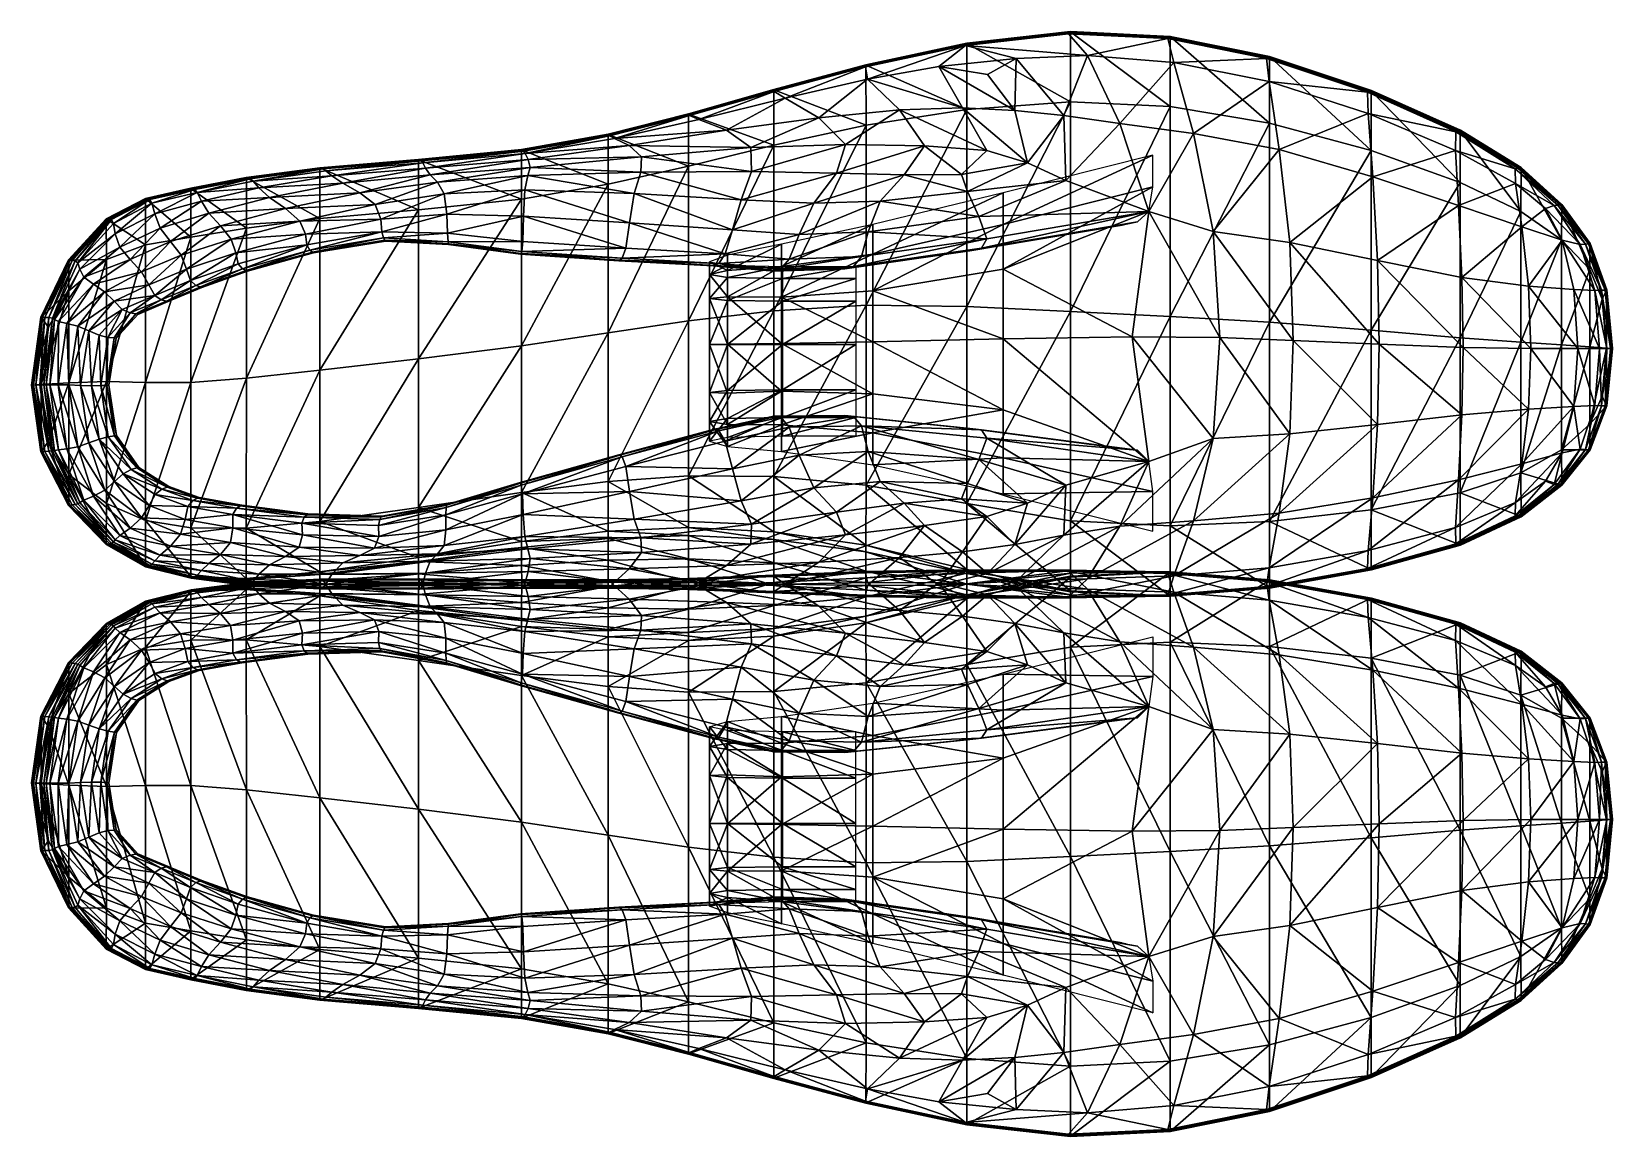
# Model space of a CAD drawing. Header units: millimetres. Extents: x -67 to 74, y -60 to 39.
import ezdxf

# ---------------------------------------------------------------- set-up
doc = ezdxf.new("R2010")
doc.units = ezdxf.units.MM
doc.layers.get('0').update_dxf_attribs({"color": 61, "true_color": 0xd6e5a6})

msp = doc.modelspace()

# ---------------------------------------------------------------- meshes
at = {"color": 176, "true_color": 0x080888}
mesh = msp.add_polyface(dxfattribs=at)
corners = [(16.52, 37.56, 14.31), (25.74, 38.6, 14.55), (25.74, 38.6, 9.51), (16.52, 37.56, 9.34), (7.53, 35.65, 14.24), (7.53, 35.64, 9.32), (7.53, 35.63, 19.28), (16.51, 37.55, 19.4), (25.72, 38.59, 19.7), (16.49, 37.5, 21.39), (25.68, 38.54, 21.71), (7.52, 35.59, 21.25), (7.5, 35.53, 21.91), (16.45, 37.44, 22.09), (25.63, 38.47, 22.37), (0.35, 32.67, 25.41), (7.66, 34.37, 25.49), (7.49, 35.47, 22.98), (16.41, 37.36, 23.3), (25.58, 38.4, 23.44), (14.01, 35.51, 25.63), (20.91, 36.21, 26.16), (18.35, 34.78, 27.29), (27.27, 36.49, 26.59), (3.32, 30.93, 30.59), (10.53, 31.64, 30.76), (5.71, 28.54, 36.32), (12.73, 28.42, 36.55), (16.13, 31.81, 30.84), (18.3, 28.02, 36.43), (21.93, 26.92, 37.49), (20.78, 31.59, 31.3), (25.15, 31.12, 32.6), (-0.67, 33.44, 9.31), (7.53, 35.62, 7.68), (-0.67, 33.42, 7.68), (7.54, 30.27, 7.68), (16.52, 37.54, 7.68), (25.74, 38.58, 7.83), (25.74, 32.34, 7.83), (16.52, 31.67, 7.68)]
mesh.append_faces([[corners[k] for k in face] for face in [(0, 1, 2), (2, 3, 0), (4, 0, 3), (3, 5, 4), (0, 4, 6), (6, 7, 0), (1, 0, 7), (7, 8, 1), (9, 10, 8), (8, 7, 9), (11, 9, 7), (7, 6, 11), (9, 11, 12), (12, 13, 9), (10, 9, 13), (13, 14, 10), (15, 16, 17), (18, 19, 14), (14, 13, 18), (17, 18, 13), (13, 12, 17), (18, 17, 16), (16, 20, 18), (21, 18, 20), (20, 22, 21), (18, 21, 23), (23, 19, 18), (24, 25, 16), (25, 24, 26), (26, 27, 25), (28, 20, 16), (16, 25, 28), (29, 28, 25), (25, 27, 29), (28, 29, 30), (30, 31, 28), (20, 28, 31), (31, 22, 20), (32, 31, 30), (23, 21, 32), (31, 32, 21), (21, 22, 31), (33, 5, 34), (35, 34, 36), (37, 34, 5), (5, 3, 37), (38, 37, 3), (3, 2, 38), (37, 38, 39), (39, 40, 37), (34, 37, 40), (40, 36, 34)]], dxfattribs={"vtx2": -1, "color": 176})
mesh = msp.add_polyface(dxfattribs=at)
corners = [(34.62, 31.92, 8.29), (34.62, 13.24, 8.29), (25.74, 13.68, 7.83), (25.74, 32.34, 7.83), (43.46, 30.45, 9.16), (43.46, 12.72, 9.16), (43.47, 36.39, 10.86), (34.63, 38.17, 9.99), (34.63, 38.18, 15.08), (25.74, 38.6, 14.55), (25.74, 38.6, 9.51), (25.72, 38.59, 19.7), (34.61, 38.16, 20.28), (43.47, 36.4, 15.96), (43.44, 36.39, 21.17), (34.55, 38.12, 22.31), (43.37, 36.34, 23.21), (25.68, 38.54, 21.71), (25.63, 38.47, 22.37), (34.48, 38.05, 22.96), (43.28, 36.28, 23.85), (34.41, 37.99, 23.98), (43.19, 36.22, 24.87), (25.58, 38.4, 23.44), (27.27, 36.49, 26.59), (34.94, 35.84, 26.95), (39.05, 11.35, 41.62), (38.46, 20.8, 39.56), (32.73, 22.59, 42.56), (31.23, 11.42, 45.23), (36.69, 29.54, 33.41), (30.15, 30.42, 33.66), (44.34, 28.09, 32.74), (43.43, 34.16, 27.45), (25.15, 31.12, 32.6), (25.32, 25.34, 40.06), (19.75, 17.45, 49.29), (33.07, 24.78, 37.67), (19.75, 21.41, 44.41), (33.07, 27.61, 31.16), (17.83, 19.32, 50.84), (31.71, 21.66, 44.18), (17.05, 19.14, 48.98), (30.7, 21.44, 42.32), (16.79, 19.08, 43.38), (30.36, 21.36, 36.72), (34.62, 38.16, 8.29), (25.74, 38.58, 7.83), (43.46, 36.38, 9.16)]
mesh.append_faces([[corners[k] for k in face] for face in [(0, 1, 2), (2, 3, 0), (1, 0, 4), (4, 5, 1), (6, 7, 8), (9, 8, 7), (7, 10, 9), (8, 9, 11), (11, 12, 8), (13, 8, 12), (12, 14, 13), (15, 16, 14), (14, 12, 15), (17, 15, 12), (12, 11, 17), (15, 17, 18), (18, 19, 15), (16, 15, 19), (19, 20, 16), (21, 22, 20), (20, 19, 21), (23, 21, 19), (19, 18, 23), (21, 23, 24), (24, 25, 21), (22, 21, 25), (26, 27, 28), (28, 29, 26), (30, 31, 28), (28, 27, 30), (32, 30, 27), (33, 25, 30), (31, 30, 25), (25, 24, 31), (31, 34, 35), (35, 28, 31), (34, 31, 24), (29, 28, 36), (36, 28, 37), (38, 37, 39), (40, 41, 28), (42, 43, 41), (44, 45, 43), (46, 47, 10), (10, 7, 46), (48, 46, 7), (7, 6, 48), (46, 48, 4), (4, 0, 46), (47, 46, 0), (0, 3, 47)]], dxfattribs={"vtx2": -1, "color": 176})
mesh = msp.add_polyface(dxfattribs=at)
corners = [(52.52, 28, 10.56), (52.52, 12.01, 10.56), (43.46, 12.72, 9.16), (43.46, 30.45, 9.16), (60.45, 25.17, 12.1), (60.45, 11.34, 12.1), (34.63, 38.18, 15.08), (43.47, 36.4, 15.96), (43.47, 36.39, 10.86), (60.47, 29.81, 13.75), (52.54, 33.36, 12.23), (52.54, 33.37, 17.25), (43.44, 36.39, 21.17), (52.51, 33.35, 22.39), (60.47, 29.82, 18.68), (60.44, 29.81, 23.73), (52.43, 33.31, 24.4), (60.34, 29.77, 25.71), (43.37, 36.34, 23.21), (43.28, 36.28, 23.85), (52.31, 33.26, 25.04), (60.2, 29.73, 26.34), (34.94, 35.84, 26.95), (43.43, 34.16, 27.45), (43.19, 36.22, 24.87), (52.2, 33.21, 26.07), (60.05, 29.68, 27.35), (52.25, 31.3, 28.3), (60.03, 28.02, 29.23), (53.09, 18.22, 36.51), (53.23, 10.76, 37.82), (60.71, 10.48, 36.47), (45.27, 19.81, 37.72), (45.58, 11.1, 39.38), (38.46, 20.8, 39.56), (39.05, 11.35, 41.62), (52.66, 25.68, 32.55), (44.34, 28.09, 32.74), (60.3, 23.12, 32.51), (36.69, 29.54, 33.41), (52.53, 33.34, 10.56), (43.46, 36.38, 9.16), (60.46, 29.8, 12.1)]
mesh.append_faces([[corners[k] for k in face] for face in [(0, 1, 2), (2, 3, 0), (1, 0, 4), (4, 5, 1), (6, 7, 8), (9, 10, 11), (7, 11, 10), (10, 8, 7), (11, 7, 12), (12, 13, 11), (14, 11, 13), (13, 15, 14), (16, 17, 15), (15, 13, 16), (18, 16, 13), (13, 12, 18), (16, 18, 19), (19, 20, 16), (17, 16, 20), (20, 21, 17), (22, 23, 24), (25, 26, 21), (21, 20, 25), (24, 25, 20), (20, 19, 24), (25, 24, 23), (23, 27, 25), (26, 25, 27), (27, 28, 26), (29, 30, 31), (30, 29, 32), (32, 33, 30), (34, 35, 33), (33, 32, 34), (36, 37, 32), (32, 29, 36), (38, 36, 29), (36, 38, 28), (28, 27, 36), (37, 36, 27), (27, 23, 37), (34, 32, 37), (39, 37, 23), (40, 41, 8), (8, 10, 40), (42, 40, 10), (10, 9, 42), (40, 42, 4), (4, 0, 40), (41, 40, 0), (0, 3, 41)]], dxfattribs={"vtx2": -1, "color": 176})
mesh = msp.add_polyface(dxfattribs=at)
corners = [(-8.26, 12.84, 7.68), (-8.26, 26.63, 7.68), (-0.66, 28.49, 7.68), (-0.66, 13.73, 7.68), (7.54, 30.27, 7.68), (-0.67, 33.44, 14.22), (7.53, 35.65, 14.24), (7.53, 35.64, 9.32), (-0.67, 33.44, 9.31), (-8.27, 31.27, 14.25), (-8.26, 31.27, 9.32), (-8.26, 31.26, 19.28), (-0.67, 33.43, 19.24), (7.53, 35.63, 19.28), (-0.67, 33.39, 21.21), (7.52, 35.59, 21.25), (-8.24, 31.23, 21.26), (-8.22, 31.18, 21.9), (-0.66, 33.34, 21.85), (7.5, 35.53, 21.91), (-0.65, 33.28, 22.87), (7.49, 35.47, 22.98), (-8.19, 31.13, 22.93), (-7.36, 30.78, 25.33), (0.35, 32.67, 25.41), (7.66, 34.37, 25.49), (3.32, 30.93, 30.59), (-4.9, 29.82, 30.09), (-2.71, 28.27, 35.33), (5.71, 28.54, 36.32), (-13.57, 28.46, 29.03), (-2.65, 26.13, 39.18), (4.92, 26, 40.55), (-3.59, 23.63, 43.21), (2.9, 23.32, 44.82), (-12.53, 26.08, 36.12), (-12.46, 27.45, 33.16), (8.8, 23.49, 44.38), (1.57, 20.52, 50.7), (-4.36, 20.94, 49.01), (-5.01, 18.8, 54.03), (7.74, 20.78, 49.7), (0.68, 18.33, 55.71), (-13.52, 21.58, 44.69), (-13.11, 24.18, 39.44), (8.15, 21.41, 43.85), (0.01, 19.68, 48.26), (0.01, 17.67, 54.77), (-0.67, 33.42, 7.68), (-8.26, 31.25, 7.68), (7.53, 35.62, 7.68)]
mesh.append_faces([[corners[k] for k in face] for face in [(0, 1, 2), (3, 2, 4), (5, 6, 7), (7, 8, 5), (9, 5, 8), (8, 10, 9), (5, 9, 11), (11, 12, 5), (6, 5, 12), (12, 13, 6), (14, 15, 13), (13, 12, 14), (16, 14, 12), (12, 11, 16), (14, 16, 17), (17, 18, 14), (15, 14, 18), (18, 19, 15), (20, 21, 19), (19, 18, 20), (22, 20, 18), (18, 17, 22), (20, 22, 23), (23, 24, 20), (21, 20, 24), (25, 24, 26), (27, 26, 24), (24, 23, 27), (26, 27, 28), (28, 29, 26), (28, 27, 30), (31, 32, 29), (29, 28, 31), (32, 31, 33), (33, 34, 32), (33, 31, 35), (31, 28, 36), (37, 34, 38), (39, 38, 34), (34, 33, 39), (38, 39, 40), (41, 38, 42), (40, 39, 43), (39, 33, 44), (45, 46, 47), (48, 49, 10), (10, 8, 48), (50, 48, 8), (4, 2, 48), (49, 48, 2), (2, 1, 49)]], dxfattribs={"vtx2": -1, "color": 176})
mesh = msp.add_polyface(dxfattribs=at)
corners = [(52.54, 33.37, 17.25), (60.47, 29.82, 18.68), (60.47, 29.81, 13.75), (65.89, 26.5, 19.97), (69.5, 23.21, 21.14), (69.5, 23.2, 16.24), (65.88, 26.5, 15.06), (60.44, 29.81, 23.73), (65.85, 26.49, 24.99), (69.47, 23.2, 26.16), (72.03, 19.72, 22.23), (72.02, 19.71, 17.32), (71.99, 19.71, 27.25), (65.74, 26.47, 26.96), (69.35, 23.18, 28.13), (60.34, 29.77, 25.71), (60.2, 29.73, 26.34), (65.58, 26.43, 27.57), (69.14, 23.15, 28.73), (71.87, 19.69, 29.22), (71.61, 19.67, 29.83), (65.36, 26.39, 28.52), (68.82, 23.12, 29.64), (60.05, 29.68, 27.35), (60.03, 28.02, 29.23), (65.38, 25.08, 30), (68.06, 22.85, 30.42), (71.13, 19.65, 30.78), (69.54, 20.03, 31.7), (65.93, 21.21, 32.25), (60.3, 23.12, 32.51), (60.61, 16.7, 35.48), (65.87, 26.48, 13.42), (60.46, 29.8, 12.1), (69.49, 23.19, 14.6), (69.47, 20.06, 14.59), (65.86, 22.59, 13.42), (60.45, 25.17, 12.1), (72.01, 19.7, 15.68)]
mesh.append_faces([[corners[k] for k in face] for face in [(0, 1, 2), (3, 4, 5), (5, 6, 3), (1, 3, 6), (6, 2, 1), (3, 1, 7), (7, 8, 3), (4, 3, 8), (8, 9, 4), (4, 10, 11), (11, 5, 4), (10, 4, 9), (9, 12, 10), (13, 14, 9), (9, 8, 13), (15, 13, 8), (8, 7, 15), (13, 15, 16), (16, 17, 13), (14, 13, 17), (17, 18, 14), (14, 19, 12), (12, 9, 14), (19, 14, 18), (18, 20, 19), (21, 22, 18), (18, 17, 21), (23, 21, 17), (17, 16, 23), (21, 23, 24), (24, 25, 21), (22, 21, 25), (25, 26, 22), (22, 27, 20), (20, 18, 22), (27, 22, 26), (26, 28, 27), (29, 30, 31), (29, 28, 26), (26, 25, 29), (30, 29, 25), (25, 24, 30), (32, 33, 2), (2, 6, 32), (34, 32, 6), (6, 5, 34), (32, 34, 35), (35, 36, 32), (33, 32, 36), (36, 37, 33), (38, 34, 5), (5, 11, 38)]], dxfattribs={"vtx2": -1, "color": 176})
mesh = msp.add_polyface(dxfattribs=at)
corners = [(-15.43, 25.01, 7.68), (-15.43, 11.77, 7.68), (-23.13, 10.62, 7.68), (-8.26, 26.63, 7.68), (-8.26, 12.84, 7.68), (-15.43, 29.47, 14.33), (-8.27, 31.27, 14.25), (-8.26, 31.27, 9.32), (-15.43, 29.46, 9.34), (-23.13, 28.09, 14.43), (-23.12, 28.08, 19.61), (-15.42, 29.46, 19.43), (-8.26, 31.26, 19.28), (-15.39, 29.42, 21.43), (-8.24, 31.23, 21.26), (-23.07, 28.05, 21.64), (-23.02, 28, 22.28), (-15.35, 29.38, 22.07), (-8.22, 31.18, 21.9), (-15.31, 29.33, 23.1), (-8.19, 31.13, 22.93), (-22.96, 27.96, 23.31), (-22.83, 27.76, 25.1), (-14.86, 29.09, 25.19), (-7.36, 30.78, 25.33), (-13.57, 28.46, 29.03), (-12.46, 27.45, 33.16), (-22.55, 27.22, 28.05), (-22.38, 26.51, 31.13), (-2.71, 28.27, 35.33), (-4.9, 29.82, 30.09), (-12.53, 26.08, 36.12), (-13.11, 24.18, 39.44), (-3.59, 23.63, 43.21), (-2.65, 26.13, 39.18), (-22.57, 25.79, 33.29), (-13.52, 21.58, 44.69), (-22.85, 24.52, 35.98), (-13.85, 19.32, 49.34), (-22.97, 22.15, 40.66), (-5.01, 18.8, 54.03), (-4.36, 20.94, 49.01), (-14.17, 18.41, 50.9), (-23.12, 19.01, 46.32), (-23.2, 18.83, 44.45), (-14.4, 18.24, 49.03), (-5.57, 17.95, 55.7), (-5.95, 17.78, 53.83), (-14.48, 18.18, 43.43), (-6.07, 17.73, 48.23), (-23.22, 18.77, 38.86), (-23.22, 18.77, 31.39), (-14.48, 18.18, 35.96), (-6.07, 17.73, 40.77), (-23.13, 28.08, 9.37), (-15.43, 29.44, 7.68), (-8.26, 31.25, 7.68), (-23.13, 28.06, 7.68)]
mesh.append_faces([[corners[k] for k in face] for face in [(0, 1, 2), (1, 0, 3), (3, 4, 1), (5, 6, 7), (7, 8, 5), (9, 5, 8), (10, 11, 5), (6, 5, 11), (11, 12, 6), (13, 14, 12), (12, 11, 13), (15, 13, 11), (16, 17, 13), (14, 13, 17), (17, 18, 14), (19, 20, 18), (18, 17, 19), (21, 19, 17), (22, 23, 19), (20, 19, 23), (23, 24, 20), (25, 23, 22), (26, 25, 27), (27, 28, 26), (25, 26, 29), (23, 25, 30), (30, 24, 23), (31, 32, 33), (26, 31, 34), (31, 26, 28), (32, 31, 35), (36, 32, 37), (38, 36, 39), (36, 38, 40), (32, 36, 41), (40, 38, 42), (43, 42, 38), (44, 45, 42), (46, 42, 45), (45, 47, 46), (48, 49, 47), (47, 45, 48), (50, 48, 45), (51, 52, 48), (49, 48, 52), (52, 53, 49), (54, 8, 55), (56, 55, 8), (8, 7, 56), (55, 56, 3), (3, 0, 55), (57, 55, 0)]], dxfattribs={"vtx2": -1, "color": 176})
mesh = msp.add_polyface(dxfattribs=at)
corners = [(7.54, 30.27, 7.68), (7.54, 14.24, 7.68), (-0.66, 13.73, 7.68), (16.52, 31.67, 7.68), (16.52, 14.12, 7.68), (25.74, 32.34, 7.83), (25.74, 13.68, 7.83), (21.93, 26.92, 37.49), (25.32, 25.34, 40.06), (25.15, 31.12, 32.6), (4.92, 26, 40.55), (10.92, 25.86, 40.64), (12.73, 28.42, 36.55), (5.71, 28.54, 36.32), (2.9, 23.32, 44.82), (8.8, 23.49, 44.38), (16.05, 25.89, 39.88), (18.3, 28.02, 36.43), (16.56, 24.36, 41.99), (1.57, 20.52, 50.7), (7.74, 20.78, 49.7), (0.68, 18.33, 55.71), (7.14, 18.57, 54.28), (17.58, 22.14, 45.95), (18.29, 20.15, 49.62), (32.73, 22.59, 42.56), (19.75, 17.45, 49.29), (19.75, 11.23, 50.92), (31.23, 11.42, 45.23), (8.15, 15.52, 55.25), (8.15, 10.96, 56.88), (0.01, 14.96, 59.66), (19.75, 21.41, 44.41), (8.15, 18.79, 50.36), (33.07, 24.78, 37.67), (33.07, 27.61, 31.16), (19.75, 24.23, 37.89), (8.15, 21.41, 43.85), (0.01, 17.67, 54.77), (17.83, 19.32, 50.84), (6.42, 17.69, 55.81), (5.83, 17.53, 53.94), (17.05, 19.14, 48.98), (31.71, 21.66, 44.18), (30.7, 21.44, 42.32), (16.79, 19.08, 43.38), (5.64, 17.48, 48.34), (5.64, 17.48, 40.88), (16.79, 19.08, 35.91), (30.36, 21.36, 36.72), (30.36, 21.36, 29.25)]
mesh.append_faces([[corners[k] for k in face] for face in [(0, 1, 2), (3, 4, 1), (1, 0, 3), (4, 3, 5), (5, 6, 4), (7, 8, 9), (10, 11, 12), (12, 13, 10), (11, 10, 14), (14, 15, 11), (16, 17, 12), (12, 11, 16), (18, 16, 11), (11, 15, 18), (16, 18, 7), (7, 17, 16), (19, 20, 15), (21, 22, 20), (23, 18, 15), (15, 20, 23), (24, 23, 20), (20, 22, 24), (23, 24, 25), (25, 8, 23), (18, 23, 8), (8, 7, 18), (26, 27, 28), (27, 26, 29), (29, 30, 27), (30, 29, 31), (32, 33, 29), (29, 26, 32), (34, 32, 26), (35, 36, 32), (33, 32, 36), (36, 37, 33), (31, 29, 33), (38, 33, 37), (25, 24, 39), (40, 39, 24), (24, 22, 40), (39, 40, 41), (41, 42, 39), (43, 39, 42), (44, 42, 45), (46, 45, 42), (42, 41, 46), (45, 46, 47), (47, 48, 45), (49, 45, 48), (48, 50, 49)]], dxfattribs={"vtx2": -1, "color": 176})
mesh = msp.add_polyface(dxfattribs=at)
corners = [(-23.13, 23.69, 7.68), (-23.13, 10.62, 7.68), (-32.31, 9.47, 7.68), (-15.43, 25.01, 7.68), (-32.31, 27.2, 14.53), (-23.13, 28.09, 14.43), (-23.13, 28.08, 9.37), (-32.29, 27.19, 19.78), (-23.12, 28.08, 19.61), (-15.43, 29.46, 9.34), (-15.43, 29.47, 14.33), (-32.23, 27.16, 21.82), (-23.07, 28.05, 21.64), (-32.15, 27.12, 22.47), (-23.02, 28, 22.28), (-15.42, 29.46, 19.43), (-15.39, 29.42, 21.43), (-32.07, 27.08, 23.49), (-22.96, 27.96, 23.31), (-31.94, 26.91, 25.18), (-22.83, 27.76, 25.1), (-15.35, 29.38, 22.07), (-15.31, 29.33, 23.1), (-31.69, 26.45, 27.8), (-22.55, 27.22, 28.05), (-31.28, 25.85, 30.56), (-22.38, 26.51, 31.13), (-13.57, 28.46, 29.03), (-30.62, 25.2, 32.63), (-22.57, 25.79, 33.29), (-30.02, 24.16, 35.29), (-22.85, 24.52, 35.98), (-12.53, 26.08, 36.12), (-13.11, 24.18, 39.44), (-29.78, 22.35, 39.84), (-22.97, 22.15, 40.66), (-29.72, 20.64, 43.95), (-23.03, 19.92, 44.91), (-13.52, 21.58, 44.69), (-13.85, 19.32, 49.34), (-29.67, 19.89, 45.32), (-23.12, 19.01, 46.32), (-29.64, 19.7, 43.46), (-23.2, 18.83, 44.45), (-14.17, 18.41, 50.9), (-29.63, 19.63, 37.86), (-23.22, 18.77, 38.86), (-29.63, 19.63, 30.39), (-23.22, 18.77, 31.39), (-14.4, 18.24, 49.03), (-14.48, 18.18, 43.43), (-32.31, 27.2, 9.39), (-23.13, 28.06, 7.68), (-32.31, 27.18, 7.68), (-15.43, 29.44, 7.68)]
mesh.append_faces([[corners[k] for k in face] for face in [(0, 1, 2), (1, 0, 3), (4, 5, 6), (7, 8, 5), (9, 6, 5), (10, 5, 8), (11, 12, 8), (8, 7, 11), (12, 11, 13), (13, 14, 12), (15, 8, 12), (16, 12, 14), (17, 18, 14), (14, 13, 17), (18, 17, 19), (19, 20, 18), (21, 14, 18), (22, 18, 20), (23, 24, 20), (20, 19, 23), (24, 23, 25), (25, 26, 24), (20, 24, 27), (28, 29, 26), (26, 25, 28), (29, 28, 30), (30, 31, 29), (26, 29, 32), (29, 31, 33), (34, 35, 31), (31, 30, 34), (35, 34, 36), (36, 37, 35), (31, 35, 38), (35, 37, 39), (40, 41, 37), (37, 36, 40), (41, 40, 42), (42, 43, 41), (39, 37, 41), (44, 41, 43), (45, 46, 43), (43, 42, 45), (46, 45, 47), (47, 48, 46), (49, 43, 46), (50, 46, 48), (51, 6, 52), (53, 52, 0), (54, 52, 6), (3, 0, 52)]], dxfattribs={"vtx2": -1, "color": 176})
mesh = msp.add_polyface(dxfattribs=at)
corners = [(-0.66, 28.49, 7.68), (-0.66, 13.73, 7.68), (-8.26, 12.84, 7.68), (-5.01, 18.8, 54.03), (0.68, 18.33, 55.71), (1.57, 20.52, 50.7), (0.01, 14.96, 59.66), (0.01, 10.82, 61.29), (8.15, 10.96, 56.88), (-4.81, 14.98, 62.35), (-4.81, 10.76, 63.96), (0.01, 17.67, 54.77), (-4.81, 17.31, 57.53), (8.15, 18.79, 50.36), (0.01, 19.68, 48.26), (-4.81, 18.7, 51.1), (-0.04, 17.47, 57.38), (6.42, 17.69, 55.81), (7.14, 18.57, 54.28), (-5.57, 17.95, 55.7), (-5.95, 17.78, 53.83), (-0.52, 17.31, 55.51), (5.83, 17.53, 53.94), (-14.17, 18.41, 50.9), (-0.68, 17.26, 49.92), (5.64, 17.48, 48.34), (-6.07, 17.73, 48.23), (-6.07, 17.73, 40.77), (-0.68, 17.26, 42.45), (5.64, 17.48, 40.88), (-6.41, 14.83, 63.15), (-6.41, 10.73, 64.7), (-4.79, 14.66, 61.99), (-4.79, 10.72, 63.47), (-6.41, 16.96, 58.52), (-6.41, 18.1, 52.34), (-4.79, 17.79, 51.62), (-4.79, 16.7, 57.55), (0.1, 14.6, 58.78), (0.1, 10.72, 60.24), (6.62, 14.6, 54.55), (6.62, 10.72, 56.01), (0.1, 16.61, 54.4), (0.1, 17.68, 48.56), (6.62, 17.68, 44.33), (6.62, 16.61, 50.17)]
mesh.append_faces([[corners[k] for k in face] for face in [(0, 1, 2), (3, 4, 5), (6, 7, 8), (7, 6, 9), (9, 10, 7), (11, 12, 9), (9, 6, 11), (13, 11, 6), (12, 11, 14), (14, 15, 12), (16, 17, 18), (18, 4, 16), (19, 16, 4), (4, 3, 19), (16, 19, 20), (20, 21, 16), (17, 16, 21), (21, 22, 17), (23, 19, 3), (24, 25, 22), (22, 21, 24), (26, 24, 21), (21, 20, 26), (24, 26, 27), (27, 28, 24), (25, 24, 28), (28, 29, 25), (30, 31, 10), (10, 9, 30), (31, 30, 32), (32, 33, 31), (34, 30, 9), (9, 12, 34), (35, 34, 12), (12, 15, 35), (34, 35, 36), (36, 37, 34), (30, 34, 37), (37, 32, 30), (38, 39, 33), (33, 32, 38), (39, 38, 40), (40, 41, 39), (42, 38, 32), (32, 37, 42), (43, 42, 37), (37, 36, 43), (42, 43, 44), (44, 45, 42), (38, 42, 45), (45, 40, 38)]], dxfattribs={"vtx2": -1, "color": 176})
mesh = msp.add_polyface(dxfattribs=at)
corners = [(-32.31, 22.74, 7.68), (-32.31, 9.47, 7.68), (-41.1, 8.46, 7.72), (-41.1, 21.95, 7.72), (-23.13, 23.69, 7.68), (-23.13, 28.08, 9.37), (-32.31, 27.2, 9.39), (-32.31, 27.2, 14.53), (-41.1, 26.48, 14.67), (-41.1, 26.48, 9.46), (-41.08, 26.47, 19.99), (-32.29, 27.19, 19.78), (-23.13, 28.09, 14.43), (-41.01, 26.45, 22.06), (-32.23, 27.16, 21.82), (-40.91, 26.41, 22.71), (-32.15, 27.12, 22.47), (-40.81, 26.37, 23.73), (-32.07, 27.08, 23.49), (-40.56, 26.2, 25.46), (-31.94, 26.91, 25.18), (-40.02, 25.75, 28.22), (-31.69, 26.45, 27.8), (-39.05, 25.09, 31.21), (-31.28, 25.85, 30.56), (-37.54, 24.25, 33.65), (-30.62, 25.2, 32.63), (-36.17, 23.2, 36.6), (-30.02, 24.16, 35.29), (-44.16, 22.84, 35.89), (-35.67, 21.9, 41.12), (-29.78, 22.35, 39.84), (-35.58, 20.77, 45.1), (-29.72, 20.64, 43.95), (-42.39, 20.57, 43.39), (-42.87, 21.73, 39.13), (-35.43, 20.22, 46.43), (-29.67, 19.89, 45.32), (-35.31, 20.02, 44.56), (-29.64, 19.7, 43.46), (-41.99, 19.14, 48.16), (-41.75, 18.96, 46.29), (-35.26, 19.95, 38.96), (-29.63, 19.63, 37.86), (-35.26, 19.95, 31.49), (-29.63, 19.63, 30.39), (-41.67, 18.89, 40.69), (-41.67, 18.89, 33.22), (-32.31, 27.18, 7.68), (-41.1, 26.46, 7.72), (-23.13, 28.06, 7.68)]
mesh.append_faces([[corners[k] for k in face] for face in [(0, 1, 2), (2, 3, 0), (1, 0, 4), (5, 6, 7), (8, 7, 6), (6, 9, 8), (7, 8, 10), (10, 11, 7), (12, 7, 11), (13, 14, 11), (11, 10, 13), (14, 13, 15), (15, 16, 14), (17, 18, 16), (16, 15, 17), (18, 17, 19), (19, 20, 18), (21, 22, 20), (20, 19, 21), (22, 21, 23), (23, 24, 22), (25, 26, 24), (24, 23, 25), (26, 25, 27), (27, 28, 26), (27, 25, 29), (30, 31, 28), (28, 27, 30), (31, 30, 32), (32, 33, 31), (32, 30, 34), (30, 27, 35), (36, 37, 33), (33, 32, 36), (37, 36, 38), (38, 39, 37), (40, 36, 32), (41, 38, 36), (42, 43, 39), (39, 38, 42), (43, 42, 44), (44, 45, 43), (46, 42, 38), (42, 46, 47), (47, 44, 42), (48, 49, 9), (9, 6, 48), (50, 48, 6), (4, 0, 48), (49, 48, 0), (0, 3, 49)]], dxfattribs={"vtx2": -1, "color": 176})
mesh = msp.add_polyface(dxfattribs=at)
corners = [(-56.63, 23.75, 15.84), (-52.6, 24.65, 15.31), (-52.6, 24.65, 9.95), (-56.63, 23.75, 10.51), (-56.6, 23.74, 21.28), (-52.57, 24.65, 20.77), (-47.65, 25.6, 14.92), (-47.65, 25.59, 9.62), (-47.62, 25.59, 20.33), (-56.5, 23.72, 23.4), (-52.48, 24.62, 22.9), (-56.37, 23.69, 24.04), (-52.36, 24.59, 23.54), (-47.54, 25.56, 22.44), (-47.42, 25.53, 23.08), (-56.23, 23.66, 25.06), (-52.23, 24.55, 24.56), (-56.06, 23.32, 27.34), (-52.02, 24.27, 26.66), (-47.31, 25.49, 24.1), (-55.81, 22.36, 31.72), (-51.65, 23.49, 30.51), (-55.32, 21.11, 36.74), (-51, 22.42, 34.89), (-46.53, 24.69, 29.23), (-45.6, 23.84, 32.85), (-54.39, 19.9, 40.91), (-49.96, 21.29, 38.56), (-57.98, 18.3, 42.76), (-56.98, 17.22, 46.75), (-53.46, 18.7, 44.65), (-49, 20.11, 42.08), (-52.97, 17.44, 48.4), (-48.59, 18.9, 46.02), (-56.32, 16.05, 50.4), (-52.63, 16.44, 51.2), (-48.38, 17.92, 49.14), (-52.15, 15.99, 52.14), (-48, 17.46, 50.17), (-51.74, 15.87, 50.27), (-47.66, 17.31, 48.31), (-52.6, 24.63, 8.16), (-56.62, 23.73, 8.73), (-52.59, 20.3, 8.16), (-56.62, 19.62, 8.73), (-47.64, 25.57, 7.86), (-47.64, 21.1, 7.86)]
mesh.append_faces([[corners[k] for k in face] for face in [(0, 1, 2), (2, 3, 0), (1, 0, 4), (4, 5, 1), (1, 6, 7), (7, 2, 1), (6, 1, 5), (5, 8, 6), (9, 10, 5), (5, 4, 9), (10, 9, 11), (11, 12, 10), (10, 13, 8), (8, 5, 10), (13, 10, 12), (12, 14, 13), (15, 16, 12), (12, 11, 15), (16, 15, 17), (17, 18, 16), (14, 12, 16), (19, 16, 18), (20, 21, 18), (18, 17, 20), (21, 20, 22), (22, 23, 21), (18, 21, 24), (21, 23, 25), (26, 27, 23), (23, 22, 26), (28, 26, 22), (29, 30, 26), (27, 26, 30), (30, 31, 27), (32, 33, 31), (31, 30, 32), (34, 32, 30), (30, 29, 34), (33, 32, 35), (35, 36, 33), (37, 38, 36), (36, 35, 37), (38, 37, 39), (39, 40, 38), (41, 42, 3), (3, 2, 41), (42, 41, 43), (43, 44, 42), (45, 41, 2), (2, 7, 45), (41, 45, 46), (46, 43, 41)]], dxfattribs={"vtx2": -1, "color": 176})
mesh = msp.add_polyface(dxfattribs=at)
corners = [(-47.64, 7.74, 7.86), (-47.64, 21.1, 7.86), (-41.1, 21.95, 7.72), (-47.65, 25.6, 14.92), (-41.1, 26.48, 14.67), (-41.1, 26.48, 9.46), (-47.65, 25.59, 9.62), (-47.62, 25.59, 20.33), (-41.08, 26.47, 19.99), (-47.54, 25.56, 22.44), (-41.01, 26.45, 22.06), (-47.42, 25.53, 23.08), (-40.91, 26.41, 22.71), (-47.31, 25.49, 24.1), (-40.81, 26.37, 23.73), (-52.23, 24.55, 24.56), (-52.02, 24.27, 26.66), (-47.05, 25.27, 25.99), (-40.56, 26.2, 25.46), (-46.53, 24.69, 29.23), (-45.6, 23.84, 32.85), (-51.65, 23.49, 30.51), (-39.05, 25.09, 31.21), (-40.02, 25.75, 28.22), (-44.16, 22.84, 35.89), (-42.87, 21.73, 39.13), (-36.17, 23.2, 36.6), (-37.54, 24.25, 33.65), (-51, 22.42, 34.89), (-49.96, 21.29, 38.56), (-49, 20.11, 42.08), (-42.39, 20.57, 43.39), (-48.59, 18.9, 46.02), (-42.25, 19.62, 46.96), (-48.38, 17.92, 49.14), (-35.58, 20.77, 45.1), (-35.67, 21.9, 41.12), (-41.99, 19.14, 48.16), (-48, 17.46, 50.17), (-47.66, 17.31, 48.31), (-41.75, 18.96, 46.29), (-35.43, 20.22, 46.43), (-51.6, 15.82, 44.68), (-47.54, 17.26, 42.71), (-51.6, 15.82, 37.21), (-47.54, 17.26, 35.24), (-35.31, 20.02, 44.56), (-41.67, 18.89, 40.69), (-41.67, 18.89, 33.22), (-41.1, 26.46, 7.72), (-47.64, 25.57, 7.86)]
mesh.append_faces([[corners[k] for k in face] for face in [(0, 1, 2), (3, 4, 5), (5, 6, 3), (4, 3, 7), (7, 8, 4), (9, 10, 8), (8, 7, 9), (10, 9, 11), (11, 12, 10), (13, 14, 12), (12, 11, 13), (15, 13, 11), (16, 17, 13), (14, 13, 17), (17, 18, 14), (19, 17, 16), (20, 19, 21), (19, 20, 22), (22, 23, 19), (17, 19, 23), (23, 18, 17), (24, 25, 26), (20, 24, 27), (27, 22, 20), (24, 20, 28), (28, 29, 24), (25, 24, 29), (29, 30, 25), (31, 25, 30), (30, 32, 31), (33, 31, 32), (32, 34, 33), (31, 33, 35), (25, 31, 36), (35, 33, 37), (38, 37, 33), (33, 34, 38), (37, 38, 39), (39, 40, 37), (41, 37, 40), (42, 43, 39), (44, 45, 43), (46, 40, 47), (43, 47, 40), (40, 39, 43), (47, 43, 45), (45, 48, 47), (49, 50, 6), (6, 5, 49), (50, 49, 2), (2, 1, 50)]], dxfattribs={"vtx2": -1, "color": 176})
mesh = msp.add_polyface(dxfattribs=at)
corners = [(65.86, 22.59, 13.42), (65.86, 10.94, 13.42), (60.45, 11.34, 12.1), (60.45, 25.17, 12.1), (69.47, 20.06, 14.59), (69.47, 10.7, 14.59), (71.99, 17.4, 15.68), (71.99, 10.53, 15.67), (73.09, 14.78, 16.26), (73.47, 10.42, 16.46), (72.03, 19.72, 22.23), (73.51, 15.59, 23.01), (73.5, 15.59, 18.11), (72.02, 19.71, 17.32), (71.99, 19.71, 27.25), (73.47, 15.59, 28.03), (74, 10.39, 23.28), (74, 10.39, 18.37), (73.96, 10.39, 28.29), (71.87, 19.69, 29.22), (73.35, 15.58, 30), (71.61, 19.67, 29.83), (73.04, 15.56, 30.64), (73.84, 10.39, 30.26), (73.52, 10.39, 30.91), (71.13, 19.65, 30.78), (72.43, 15.55, 31.64), (69.54, 20.03, 31.7), (70.58, 15.64, 32.88), (72.87, 10.38, 31.93), (70.93, 10.38, 33.28), (66.54, 15.93, 34.22), (66.74, 10.38, 34.87), (60.61, 16.7, 35.48), (60.71, 10.48, 36.47), (65.93, 21.21, 32.25), (53.09, 18.22, 36.51), (60.3, 23.12, 32.51), (73.49, 15.58, 16.46), (72.01, 19.7, 15.68), (69.49, 23.19, 14.6), (73.98, 10.39, 16.73)]
mesh.append_faces([[corners[k] for k in face] for face in [(0, 1, 2), (2, 3, 0), (1, 0, 4), (4, 5, 1), (6, 7, 5), (5, 4, 6), (7, 6, 8), (8, 9, 7), (10, 11, 12), (12, 13, 10), (11, 10, 14), (14, 15, 11), (11, 16, 17), (17, 12, 11), (16, 11, 15), (15, 18, 16), (19, 20, 15), (15, 14, 19), (20, 19, 21), (21, 22, 20), (20, 23, 18), (18, 15, 20), (23, 20, 22), (22, 24, 23), (25, 26, 22), (22, 21, 25), (26, 25, 27), (27, 28, 26), (26, 29, 24), (24, 22, 26), (29, 26, 28), (28, 30, 29), (31, 32, 30), (30, 28, 31), (32, 31, 33), (33, 34, 32), (33, 31, 35), (27, 35, 31), (31, 28, 27), (34, 33, 36), (36, 33, 37), (38, 39, 13), (13, 12, 38), (39, 38, 8), (8, 6, 39), (40, 39, 6), (6, 4, 40), (41, 38, 12), (12, 17, 41), (38, 41, 9), (9, 8, 38)]], dxfattribs={"vtx2": -1, "color": 176})
mesh = msp.add_polyface(dxfattribs=at)
corners = [(-63.48, 18.26, 17.69), (-60.13, 21.94, 16.6), (-60.13, 21.93, 11.37), (-63.48, 18.25, 12.6), (-65.95, 13.16, 18.62), (-65.91, 13.16, 23.68), (-63.45, 18.25, 22.88), (-60.09, 21.93, 21.95), (-56.63, 23.75, 15.84), (-56.63, 23.75, 10.51), (-56.6, 23.74, 21.28), (-63.34, 18.24, 24.91), (-59.99, 21.91, 24.04), (-65.8, 13.15, 25.66), (-65.58, 13.15, 26.31), (-63.15, 18.22, 25.56), (-59.84, 21.88, 24.68), (-56.5, 23.72, 23.4), (-56.37, 23.69, 24.04), (-62.9, 18.2, 26.58), (-59.67, 21.86, 25.7), (-65.25, 13.14, 27.33), (-62.65, 18, 28.93), (-59.49, 21.52, 28.07), (-56.23, 23.66, 25.06), (-56.06, 23.32, 27.34), (-59.32, 20.58, 32.76), (-55.81, 22.36, 31.72), (-58.9, 19.39, 38.17), (-55.32, 21.11, 36.74), (-62.48, 17.44, 33.53), (-62.11, 16.73, 39), (-57.98, 18.3, 42.76), (-54.39, 19.9, 40.91), (-56.98, 17.22, 46.75), (-61.27, 16.1, 43.95), (-65.94, 13.16, 13.66), (-63.47, 18.24, 10.9), (-60.12, 21.92, 9.62), (-60.11, 18.29, 9.61), (-63.45, 15.5, 10.89), (-56.62, 23.73, 8.73), (-56.62, 19.62, 8.73)]
mesh.append_faces([[corners[k] for k in face] for face in [(0, 1, 2), (2, 3, 0), (4, 0, 3), (5, 6, 0), (1, 0, 6), (6, 7, 1), (1, 8, 9), (9, 2, 1), (8, 1, 7), (7, 10, 8), (11, 12, 7), (7, 6, 11), (13, 11, 6), (14, 15, 11), (12, 11, 15), (15, 16, 12), (12, 17, 10), (10, 7, 12), (17, 12, 16), (16, 18, 17), (19, 20, 16), (16, 15, 19), (21, 19, 15), (20, 19, 22), (22, 23, 20), (20, 24, 18), (18, 16, 20), (24, 20, 23), (23, 25, 24), (26, 27, 25), (25, 23, 26), (27, 26, 28), (28, 29, 27), (30, 31, 28), (28, 26, 30), (22, 30, 26), (26, 23, 22), (29, 28, 32), (33, 32, 34), (34, 32, 35), (31, 35, 32), (32, 28, 31), (36, 3, 37), (38, 37, 3), (3, 2, 38), (37, 38, 39), (39, 40, 37), (41, 38, 2), (2, 9, 41), (38, 41, 42), (42, 39, 38)]], dxfattribs={"vtx2": -1, "color": 176})
mesh = msp.add_polyface(dxfattribs=at)
corners = [(-41.1, 21.95, 7.72), (-41.1, 8.46, 7.72), (-47.64, 7.74, 7.86), (-47.65, -5.63, 7.86), (-41.11, -5.02, 7.72), (-32.31, 9.47, 7.68), (-32.31, -3.8, 7.68), (-23.13, 10.62, 7.68), (-37.54, -8.07, 33.65), (-30.62, -7.92, 32.63), (-30.04, -7.16, 35.29), (-36.22, -7.42, 36.6), (-42.94, -7.33, 39.13), (-44.16, -8.16, 35.89), (-49.07, -6.91, 42.08), (-49.96, -7.96, 38.56), (-29.87, -5.77, 39.84), (-35.85, -6.38, 41.12), (-29.87, -4.43, 43.95), (-35.88, -5.39, 45.1), (-42.65, -6.21, 43.39), (-42.7, -5.19, 46.96), (-48.85, -4.42, 49.14), (-48.86, -5.59, 46.02), (-29.84, -3.79, 45.32), (-35.77, -4.86, 46.43), (-29.81, -3.59, 43.46), (-35.64, -4.63, 44.56), (-42.49, -4.65, 48.16), (-48.53, -3.85, 50.17), (-42.24, -4.43, 46.29), (-48.18, -3.64, 48.31), (-29.8, -3.52, 37.86), (-35.59, -4.56, 38.96), (-29.8, -3.52, 30.39), (-35.59, -4.56, 31.49), (-42.16, -4.35, 40.69), (-48.06, -3.57, 42.71), (-42.16, -4.35, 33.22), (-48.06, -3.57, 35.24), (-32.31, -8.24, 7.68), (-41.11, -9.53, 7.72), (-23.13, -6.82, 7.68)]
mesh.append_faces([[corners[k] for k in face] for face in [(0, 1, 2), (3, 2, 1), (1, 4, 3), (5, 6, 4), (4, 1, 5), (6, 5, 7), (8, 9, 10), (10, 11, 8), (8, 11, 12), (13, 12, 14), (14, 15, 13), (16, 17, 11), (11, 10, 16), (17, 16, 18), (18, 19, 17), (20, 21, 22), (22, 23, 20), (12, 20, 23), (23, 14, 12), (20, 12, 11), (11, 17, 20), (21, 20, 17), (17, 19, 21), (24, 25, 19), (19, 18, 24), (25, 24, 26), (26, 27, 25), (28, 29, 22), (22, 21, 28), (25, 28, 21), (21, 19, 25), (28, 25, 27), (27, 30, 28), (29, 28, 30), (30, 31, 29), (32, 33, 27), (27, 26, 32), (33, 32, 34), (34, 35, 33), (36, 37, 31), (31, 30, 36), (33, 36, 30), (30, 27, 33), (36, 33, 35), (35, 38, 36), (37, 36, 38), (38, 39, 37), (40, 41, 4), (4, 6, 40), (42, 40, 6), (3, 4, 41)]], dxfattribs={"vtx2": -1, "color": 176})
mesh = msp.add_polyface(dxfattribs=at)
corners = [(-56.62, 19.62, 8.73), (-56.62, 7.34, 8.73), (-60.1, 7.43, 9.61), (-60.11, 18.29, 9.61), (-52.59, 20.3, 8.16), (-52.59, 7.35, 8.16), (-47.64, 21.1, 7.86), (-47.64, 7.74, 7.86), (-61.27, 16.1, 43.95), (-60.27, 15.42, 48.3), (-56.98, 17.22, 46.75), (-52.97, 17.44, 48.4), (-56.32, 16.05, 50.4), (-55.81, 15.11, 53), (-52.63, 16.44, 51.2), (-59.43, 14.58, 51.91), (-62.65, 12.37, 49.24), (-58.7, 13.86, 54.36), (-61.68, 11.95, 52.87), (-60.76, 11.55, 55.21), (-55.22, 14.7, 53.87), (-52.15, 15.99, 52.14), (-54.76, 14.59, 52), (-51.74, 15.87, 50.27), (-60.62, 7.07, 56.26), (-59.97, 11.37, 55.99), (-61.44, 7.06, 55.49), (-60.07, 7.09, 54.39), (-59.42, 11.32, 54.12), (-58, 13.54, 55.17), (-57.48, 13.45, 53.31), (-47.66, 17.31, 48.31), (-51.6, 15.82, 44.68), (-54.6, 14.56, 46.4), (-54.6, 14.56, 38.94), (-51.6, 15.82, 37.21), (-47.54, 17.26, 42.71), (-59.88, 7.1, 48.79), (-59.24, 11.31, 48.52), (-59.22, 2.64, 41.06), (-59.88, 7.1, 41.33), (-59.24, 11.31, 41.06), (-57.31, 13.42, 47.71), (-57.31, 13.42, 40.24)]
mesh.append_faces([[corners[k] for k in face] for face in [(0, 1, 2), (2, 3, 0), (1, 0, 4), (4, 5, 1), (6, 7, 5), (5, 4, 6), (8, 9, 10), (11, 12, 13), (13, 14, 11), (15, 9, 16), (17, 15, 18), (18, 19, 17), (15, 17, 13), (13, 12, 15), (9, 15, 12), (12, 10, 9), (20, 21, 14), (14, 13, 20), (21, 20, 22), (22, 23, 21), (24, 25, 19), (19, 26, 24), (25, 24, 27), (27, 28, 25), (29, 20, 13), (13, 17, 29), (25, 29, 17), (17, 19, 25), (29, 25, 28), (28, 30, 29), (20, 29, 30), (30, 22, 20), (31, 23, 32), (33, 32, 23), (23, 22, 33), (32, 33, 34), (34, 35, 32), (36, 32, 35), (37, 38, 28), (28, 27, 37), (39, 40, 37), (38, 37, 40), (40, 41, 38), (42, 33, 22), (22, 30, 42), (38, 42, 30), (30, 28, 38), (42, 38, 41), (41, 43, 42), (33, 42, 43), (43, 34, 33)]], dxfattribs={"vtx2": -1, "color": 176})
mesh = msp.add_polyface(dxfattribs=at)
corners = [(-63.45, 15.5, 10.89), (-63.45, 7.32, 10.89), (-65.91, 7.17, 12), (-65.28, 12.29, 11.71), (-60.11, 18.29, 9.61), (-60.1, 7.43, 9.61), (-66.77, 7.12, 18.92), (-65.95, 13.16, 18.62), (-65.94, 13.16, 13.66), (-66.76, 7.12, 14.02), (-66.73, 7.12, 23.94), (-65.91, 13.16, 23.68), (-63.48, 18.25, 12.6), (-63.48, 18.26, 17.69), (-66.61, 7.12, 25.91), (-65.8, 13.15, 25.66), (-66.39, 7.13, 26.56), (-65.58, 13.15, 26.31), (-63.45, 18.25, 22.88), (-63.34, 18.24, 24.91), (-66.03, 7.13, 27.58), (-65.25, 13.14, 27.33), (-65.68, 7.14, 29.83), (-64.92, 13.09, 29.61), (-63.15, 18.22, 25.56), (-62.9, 18.2, 26.58), (-62.65, 18, 28.93), (-65.47, 7.14, 34.16), (-64.72, 12.95, 34), (-65.14, 7.14, 39.51), (-64.38, 12.77, 39.38), (-64.41, 7.14, 44.82), (-63.62, 12.61, 44.6), (-63.45, 7.13, 49.56), (-62.65, 12.37, 49.24), (-62.48, 17.44, 33.53), (-62.11, 16.73, 39), (-61.27, 16.1, 43.95), (-60.27, 15.42, 48.3), (-62.42, 7.09, 53.19), (-61.68, 11.95, 52.87), (-61.44, 7.06, 55.49), (-60.76, 11.55, 55.21), (-59.43, 14.58, 51.91), (-65.93, 13.15, 12.01), (-66.75, 7.12, 12.38), (-63.47, 18.24, 10.9)]
mesh.append_faces([[corners[k] for k in face] for face in [(0, 1, 2), (2, 3, 0), (1, 0, 4), (4, 5, 1), (6, 7, 8), (8, 9, 6), (7, 6, 10), (10, 11, 7), (12, 8, 7), (13, 7, 11), (14, 15, 11), (11, 10, 14), (15, 14, 16), (16, 17, 15), (18, 11, 15), (19, 15, 17), (20, 21, 17), (17, 16, 20), (21, 20, 22), (22, 23, 21), (24, 17, 21), (25, 21, 23), (23, 26, 25), (27, 28, 23), (23, 22, 27), (28, 27, 29), (29, 30, 28), (31, 32, 30), (30, 29, 31), (32, 31, 33), (33, 34, 32), (35, 26, 23), (23, 28, 35), (36, 35, 28), (28, 30, 36), (37, 36, 30), (30, 32, 37), (38, 37, 32), (32, 34, 38), (39, 40, 34), (34, 33, 39), (40, 39, 41), (41, 42, 40), (34, 40, 43), (44, 45, 9), (9, 8, 44), (45, 44, 3), (3, 2, 45), (46, 44, 8), (44, 46, 0), (0, 3, 44)]], dxfattribs={"vtx2": -1, "color": 176})
mesh = msp.add_polyface(dxfattribs=at)
corners = [(-0.66, 13.73, 7.68), (-0.67, -1.02, 7.68), (-8.26, -0.96, 7.68), (-8.26, 12.84, 7.68), (7.54, 14.24, 7.68), (7.14, 3.48, 54.28), (0.68, 3.36, 55.71), (1.57, 0.89, 50.7), (0.01, 10.82, 61.29), (0.01, 6.59, 59.66), (8.15, 6.34, 55.25), (-4.81, 10.76, 63.96), (-4.81, 6.39, 62.35), (0.01, 3.58, 54.78), (-4.81, 3.62, 57.54), (-4.81, 1.65, 51.12), (8.15, 2.88, 50.37), (0.01, 1.19, 48.28), (-0.04, 4.25, 57.38), (-5.57, 3.03, 55.7), (-5.01, 2.13, 54.03), (6.42, 4.31, 55.81), (5.83, 4.38, 53.94), (-0.52, 4.32, 55.51), (-5.95, 3.12, 53.83), (-0.68, 4.35, 49.92), (-6.07, 3.15, 48.23), (5.64, 4.4, 48.34), (5.64, 4.4, 40.88), (-0.68, 4.35, 42.45), (-6.07, 3.15, 40.77), (-6.41, 10.73, 64.7), (-6.41, 6.47, 63.15), (-4.79, 10.72, 63.47), (-4.79, 6.64, 61.99), (-6.41, 3.88, 58.53), (-4.79, 4.15, 57.55), (-6.41, 2.11, 52.36), (-4.79, 2.45, 51.64), (0.1, 10.72, 60.24), (0.1, 6.7, 58.78), (6.62, 10.72, 56.01), (6.62, 6.7, 54.55), (0.1, 4.24, 54.41), (0.1, 2.57, 48.58), (6.62, 4.24, 50.18), (6.62, 2.57, 44.35)]
mesh.append_faces([[corners[k] for k in face] for face in [(0, 1, 2), (2, 3, 0), (1, 0, 4), (5, 6, 7), (8, 9, 10), (9, 8, 11), (11, 12, 9), (10, 9, 13), (14, 13, 9), (9, 12, 14), (13, 14, 15), (16, 13, 17), (18, 19, 20), (20, 6, 18), (21, 18, 6), (6, 5, 21), (18, 21, 22), (22, 23, 18), (19, 18, 23), (23, 24, 19), (25, 26, 24), (24, 23, 25), (27, 25, 23), (23, 22, 27), (25, 27, 28), (28, 29, 25), (26, 25, 29), (29, 30, 26), (31, 32, 12), (12, 11, 31), (32, 31, 33), (33, 34, 32), (15, 14, 35), (32, 35, 14), (14, 12, 32), (35, 32, 34), (34, 36, 35), (37, 35, 36), (36, 38, 37), (39, 40, 34), (34, 33, 39), (40, 39, 41), (41, 42, 40), (43, 44, 38), (38, 36, 43), (40, 43, 36), (36, 34, 40), (43, 40, 42), (42, 45, 43), (44, 43, 45), (45, 46, 44)]], dxfattribs={"vtx2": -1, "color": 176})
mesh = msp.add_polyface(dxfattribs=at)
corners = [(7.54, 14.24, 7.68), (7.54, -1.79, 7.68), (-0.67, -1.02, 7.68), (16.52, 14.12, 7.68), (16.52, -3.44, 7.68), (25.74, 13.68, 7.83), (25.74, -4.98, 7.83), (25.32, -1.81, 40.06), (21.93, -3.41, 37.49), (20.78, -7.08, 31.3), (10.92, -3.41, 40.64), (4.92, -4.21, 40.55), (5.71, -6.23, 36.32), (8.8, -1.47, 44.38), (2.9, -2.02, 44.82), (16.05, -3.02, 39.88), (16.56, -1.66, 41.99), (18.3, -4.59, 36.43), (12.73, -5.39, 36.55), (7.74, 1.19, 49.7), (1.57, 0.89, 50.7), (7.14, 3.48, 54.28), (17.58, 0.48, 45.95), (18.29, 2.4, 49.62), (32.73, 0.31, 42.56), (19.75, 11.23, 50.92), (19.75, 4.9, 49.29), (8.15, 10.96, 56.88), (8.15, 6.34, 55.25), (0.01, 10.82, 61.29), (19.75, 0.64, 44.41), (8.15, 2.88, 50.37), (8.15, 0.01, 43.87), (19.75, -2.58, 37.91), (33.07, -2.36, 37.68), (0.01, 3.58, 54.78), (0.01, 1.19, 48.28), (17.83, 3.12, 50.84), (6.42, 4.31, 55.81), (31.71, 1.32, 44.18), (30.7, 1.44, 42.32), (17.05, 3.21, 48.98), (5.83, 4.38, 53.94), (16.79, 3.24, 43.38), (5.64, 4.4, 48.34), (30.36, 1.48, 36.72), (30.36, 1.48, 29.25), (16.79, 3.24, 35.91), (5.64, 4.4, 40.88), (16.52, -9.31, 7.68), (7.53, -7.15, 7.68)]
mesh.append_faces([[corners[k] for k in face] for face in [(0, 1, 2), (3, 4, 1), (1, 0, 3), (4, 3, 5), (5, 6, 4), (7, 8, 9), (10, 11, 12), (11, 10, 13), (13, 14, 11), (15, 16, 13), (13, 10, 15), (17, 15, 10), (10, 18, 17), (15, 17, 8), (8, 16, 15), (14, 13, 19), (20, 19, 21), (22, 23, 21), (21, 19, 22), (16, 22, 19), (19, 13, 16), (22, 16, 8), (8, 7, 22), (23, 22, 7), (7, 24, 23), (25, 26, 24), (26, 25, 27), (27, 28, 26), (28, 27, 29), (24, 26, 30), (31, 30, 26), (26, 28, 31), (30, 31, 32), (32, 33, 30), (34, 30, 33), (35, 31, 28), (36, 32, 31), (37, 38, 21), (21, 23, 37), (39, 37, 23), (40, 41, 37), (38, 37, 41), (41, 42, 38), (43, 44, 42), (42, 41, 43), (45, 43, 41), (43, 45, 46), (46, 47, 43), (44, 43, 47), (47, 48, 44), (1, 4, 49), (2, 1, 50)]], dxfattribs={"vtx2": -1, "color": 176})
mesh = msp.add_polyface(dxfattribs=at)
corners = [(-15.43, 11.77, 7.68), (-15.44, -1.47, 7.68), (-23.13, -2.45, 7.68), (-8.26, 12.84, 7.68), (-8.26, -0.96, 7.68), (-23.13, -7.36, 9.37), (-15.43, -6.56, 9.34), (-15.43, -8.47, 14.33), (-8.27, -8.36, 14.25), (-8.27, -6.29, 9.32), (-8.26, -10.42, 19.28), (-15.42, -10.36, 19.43), (-23.13, -8.94, 14.43), (-23.12, -10.49, 19.61), (-15.39, -10.96, 21.43), (-8.24, -11.08, 21.26), (-8.22, -11.03, 21.9), (-15.35, -10.92, 22.07), (-23.07, -10.98, 21.64), (-23.02, -10.93, 22.28), (-15.31, -10.87, 23.1), (-8.19, -10.98, 22.93), (-7.36, -10.45, 25.33), (-14.86, -10.44, 25.19), (-22.96, -10.88, 23.31), (-13.57, -9.26, 29.03), (-12.46, -7.78, 33.16), (-22.38, -8.32, 31.13), (-22.55, -9.5, 28.05), (-4.9, -8.96, 30.09), (-12.53, -6.48, 36.12), (-2.71, -7.05, 35.33), (-13.11, -4.83, 39.44), (-2.65, -5.28, 39.18), (-22.86, -6.36, 35.98), (-22.57, -7.47, 33.29), (-13.52, -2.35, 44.69), (-13.85, -0.12, 49.34), (-23.06, -2.57, 44.91), (-22.99, -4.41, 40.66), (-3.59, -3.19, 43.21), (-4.36, -0.33, 49.01), (-14.17, 0.74, 50.9), (-5.57, 3.03, 55.7), (-5.95, 3.12, 53.83), (-14.4, 0.87, 49.03), (-23.16, -1.81, 46.32), (-23.24, -1.63, 44.45), (-14.48, 0.92, 43.43), (-6.07, 3.15, 48.23), (-6.07, 3.15, 40.77), (-14.48, 0.92, 35.96), (-23.26, -1.57, 38.86), (-15.44, -5.9, 7.68), (-8.27, -5.58, 7.68), (-23.13, -6.82, 7.68)]
mesh.append_faces([[corners[k] for k in face] for face in [(0, 1, 2), (1, 0, 3), (3, 4, 1), (5, 6, 7), (8, 7, 6), (6, 9, 8), (7, 8, 10), (10, 11, 7), (12, 7, 11), (13, 11, 14), (15, 14, 11), (11, 10, 15), (14, 15, 16), (16, 17, 14), (18, 14, 17), (19, 17, 20), (21, 20, 17), (17, 16, 21), (20, 21, 22), (22, 23, 20), (24, 20, 23), (25, 26, 27), (23, 25, 28), (25, 23, 22), (22, 29, 25), (26, 25, 29), (30, 26, 31), (32, 30, 33), (30, 32, 34), (26, 30, 35), (35, 27, 26), (36, 37, 38), (32, 36, 39), (36, 32, 40), (37, 36, 41), (38, 37, 42), (43, 42, 37), (42, 43, 44), (44, 45, 42), (46, 42, 45), (47, 45, 48), (49, 48, 45), (45, 44, 49), (48, 49, 50), (50, 51, 48), (52, 48, 51), (53, 54, 9), (9, 6, 53), (55, 53, 6), (2, 1, 53), (54, 53, 1), (1, 4, 54)]], dxfattribs={"vtx2": -1, "color": 176})
mesh = msp.add_polyface(dxfattribs=at)
corners = [(34.62, 13.24, 8.29), (34.63, -5.43, 8.29), (25.74, -4.98, 7.83), (25.74, 13.68, 7.83), (43.46, 12.72, 9.16), (43.46, -5.02, 9.16), (34.63, -11.69, 15.08), (25.74, -11.56, 14.55), (25.74, -11.31, 9.51), (34.63, -11.69, 9.99), (43.47, -10.97, 15.96), (43.44, -10.96, 21.17), (34.61, -11.68, 20.28), (25.72, -11.79, 19.7), (34.55, -11.64, 22.31), (25.68, -11.83, 21.71), (43.37, -10.92, 23.21), (43.28, -10.88, 23.85), (34.48, -11.6, 22.96), (25.63, -11.78, 22.37), (34.41, -11.55, 23.98), (25.58, -11.73, 23.44), (43.19, -10.83, 24.87), (43.43, -9.17, 27.45), (34.94, -9.88, 26.95), (27.27, -10.14, 26.59), (38.46, 2.36, 39.56), (39.05, 11.35, 41.62), (31.23, 11.42, 45.23), (32.73, 0.31, 42.56), (45.27, 2.79, 37.72), (36.69, -4.98, 33.41), (30.15, -5.46, 33.66), (44.34, -4.3, 32.74), (20.91, -10.36, 26.16), (25.15, -6.24, 32.6), (25.32, -1.81, 40.06), (19.75, 11.23, 50.92), (19.75, 0.64, 44.41), (33.07, -2.36, 37.68), (19.75, -2.58, 37.91), (33.07, -5.88, 31.18), (18.29, 2.4, 49.62), (31.71, 1.32, 44.18), (17.83, 3.12, 50.84), (30.7, 1.44, 42.32), (17.05, 3.21, 48.98), (30.36, 1.48, 36.72), (43.47, -10.96, 10.86), (34.63, -11.67, 8.29), (25.74, -11.21, 7.83), (43.46, -10.94, 9.16)]
mesh.append_faces([[corners[k] for k in face] for face in [(0, 1, 2), (2, 3, 0), (1, 0, 4), (4, 5, 1), (6, 7, 8), (8, 9, 6), (10, 6, 9), (6, 10, 11), (11, 12, 6), (7, 6, 12), (12, 13, 7), (14, 15, 13), (13, 12, 14), (16, 14, 12), (12, 11, 16), (14, 16, 17), (17, 18, 14), (15, 14, 18), (18, 19, 15), (20, 21, 19), (19, 18, 20), (22, 20, 18), (18, 17, 22), (20, 22, 23), (23, 24, 20), (21, 20, 24), (24, 25, 21), (26, 27, 28), (28, 29, 26), (30, 26, 31), (32, 31, 26), (26, 29, 32), (31, 32, 25), (25, 24, 31), (33, 31, 24), (34, 25, 32), (35, 32, 29), (29, 36, 35), (29, 28, 37), (38, 39, 29), (40, 41, 39), (42, 29, 43), (44, 43, 45), (46, 45, 47), (48, 9, 49), (50, 49, 9), (9, 8, 50), (49, 50, 2), (2, 1, 49), (51, 49, 1), (1, 5, 51)]], dxfattribs={"vtx2": -1, "color": 176})
mesh = msp.add_polyface(dxfattribs=at)
corners = [(52.52, 12.01, 10.56), (52.53, -3.98, 10.56), (43.46, -5.02, 9.16), (43.46, 12.72, 9.16), (60.45, 11.34, 12.1), (60.45, -2.48, 12.1), (34.63, -11.69, 9.99), (43.47, -10.96, 10.86), (43.47, -10.97, 15.96), (52.54, -9.35, 17.25), (52.54, -9.34, 12.23), (60.47, -7.13, 18.68), (60.44, -7.12, 23.73), (52.51, -9.34, 22.39), (43.44, -10.96, 21.17), (52.43, -9.31, 24.4), (43.37, -10.92, 23.21), (60.34, -7.09, 25.71), (60.2, -7.06, 26.34), (52.31, -9.26, 25.04), (43.28, -10.88, 23.85), (52.2, -9.22, 26.07), (43.19, -10.83, 24.87), (60.05, -7.02, 27.35), (60.03, -5.57, 29.23), (52.25, -7.62, 28.3), (43.43, -9.17, 27.45), (53.23, 10.76, 37.82), (53.09, 3.61, 36.51), (60.61, 4.47, 35.48), (45.58, 11.1, 39.38), (45.27, 2.79, 37.72), (39.05, 11.35, 41.62), (38.46, 2.36, 39.56), (52.66, -2.93, 32.55), (44.34, -4.3, 32.74), (60.3, -1.31, 32.51), (36.69, -4.98, 33.41), (34.94, -9.88, 26.95), (52.53, -9.32, 10.56), (60.46, -7.11, 12.1), (60.47, -7.13, 13.75), (43.46, -10.94, 9.16), (34.63, -11.67, 8.29)]
mesh.append_faces([[corners[k] for k in face] for face in [(0, 1, 2), (2, 3, 0), (1, 0, 4), (4, 5, 1), (6, 7, 8), (9, 8, 7), (7, 10, 9), (11, 9, 10), (9, 11, 12), (12, 13, 9), (8, 9, 13), (13, 14, 8), (15, 16, 14), (14, 13, 15), (17, 15, 13), (13, 12, 17), (15, 17, 18), (18, 19, 15), (16, 15, 19), (19, 20, 16), (21, 22, 20), (20, 19, 21), (23, 21, 19), (19, 18, 23), (21, 23, 24), (24, 25, 21), (22, 21, 25), (25, 26, 22), (27, 28, 29), (28, 27, 30), (30, 31, 28), (32, 33, 31), (31, 30, 32), (29, 28, 34), (35, 34, 28), (28, 31, 35), (34, 35, 26), (26, 25, 34), (36, 34, 25), (25, 24, 36), (37, 35, 31), (38, 26, 35), (39, 40, 41), (41, 10, 39), (42, 39, 10), (10, 7, 42), (39, 42, 2), (2, 1, 39), (40, 39, 1), (1, 5, 40), (43, 42, 7)]], dxfattribs={"vtx2": -1, "color": 176})
mesh = msp.add_polyface(dxfattribs=at)
corners = [(-23.13, 10.62, 7.68), (-23.13, -2.45, 7.68), (-32.31, -3.8, 7.68), (-15.43, 11.77, 7.68), (-32.31, -8.61, 9.39), (-23.13, -7.36, 9.37), (-23.13, -8.94, 14.43), (-32.31, -9.68, 14.53), (-23.12, -10.49, 19.61), (-15.43, -8.47, 14.33), (-15.42, -10.36, 19.43), (-23.07, -10.98, 21.64), (-32.23, -11.05, 21.82), (-32.29, -10.73, 19.78), (-23.02, -10.93, 22.28), (-32.15, -11.01, 22.47), (-15.39, -10.96, 21.43), (-15.35, -10.92, 22.07), (-22.96, -10.88, 23.31), (-32.07, -10.96, 23.49), (-22.83, -10.51, 25.1), (-31.94, -10.6, 25.18), (-15.31, -10.87, 23.1), (-14.86, -10.44, 25.19), (-22.55, -9.5, 28.05), (-31.69, -9.64, 27.8), (-22.38, -8.32, 31.13), (-31.28, -8.58, 30.56), (-13.57, -9.26, 29.03), (-22.57, -7.47, 33.29), (-30.62, -7.92, 32.63), (-22.86, -6.36, 35.98), (-30.04, -7.16, 35.29), (-12.53, -6.48, 36.12), (-22.99, -4.41, 40.66), (-29.87, -5.77, 39.84), (-23.06, -2.57, 44.91), (-29.87, -4.43, 43.95), (-13.52, -2.35, 44.69), (-13.11, -4.83, 39.44), (-23.16, -1.81, 46.32), (-29.84, -3.79, 45.32), (-23.24, -1.63, 44.45), (-29.81, -3.59, 43.46), (-14.17, 0.74, 50.9), (-14.4, 0.87, 49.03), (-23.26, -1.57, 38.86), (-29.8, -3.52, 37.86), (-23.26, -1.57, 31.39), (-29.8, -3.52, 30.39), (-14.48, 0.92, 43.43), (-14.48, 0.92, 35.96), (-15.43, -6.56, 9.34), (-23.13, -6.82, 7.68), (-15.44, -5.9, 7.68), (-32.31, -8.24, 7.68)]
mesh.append_faces([[corners[k] for k in face] for face in [(0, 1, 2), (1, 0, 3), (4, 5, 6), (7, 6, 8), (9, 6, 5), (10, 8, 6), (11, 12, 13), (13, 8, 11), (12, 11, 14), (14, 15, 12), (16, 11, 8), (17, 14, 11), (18, 19, 15), (15, 14, 18), (19, 18, 20), (20, 21, 19), (22, 18, 14), (23, 20, 18), (24, 25, 21), (21, 20, 24), (25, 24, 26), (26, 27, 25), (26, 24, 28), (24, 20, 23), (29, 30, 27), (27, 26, 29), (30, 29, 31), (31, 32, 30), (31, 29, 33), (34, 35, 32), (32, 31, 34), (35, 34, 36), (36, 37, 35), (36, 34, 38), (34, 31, 39), (40, 41, 37), (37, 36, 40), (41, 40, 42), (42, 43, 41), (44, 40, 36), (45, 42, 40), (46, 47, 43), (43, 42, 46), (47, 46, 48), (48, 49, 47), (50, 46, 42), (51, 48, 46), (52, 5, 53), (54, 53, 1), (55, 53, 5), (2, 1, 53)]], dxfattribs={"vtx2": -1, "color": 176})
mesh = msp.add_polyface(dxfattribs=at)
corners = [(65.86, 10.94, 13.42), (65.86, -0.71, 13.42), (60.45, -2.48, 12.1), (60.45, 11.34, 12.1), (69.47, 10.7, 14.59), (69.47, 1.34, 14.59), (71.99, 10.53, 15.67), (71.99, 3.65, 15.68), (73.47, 10.42, 16.46), (73.09, 6.12, 16.26), (73.51, 5.26, 23.01), (72.03, 1.34, 22.23), (72.02, 1.34, 17.32), (73.5, 5.26, 18.11), (73.47, 5.26, 28.03), (71.99, 1.34, 27.25), (74, 10.39, 23.28), (74, 10.39, 18.37), (73.96, 10.39, 28.29), (73.35, 5.27, 30), (71.87, 1.36, 29.22), (73.04, 5.28, 30.64), (71.61, 1.38, 29.83), (69.35, -1.78, 28.13), (73.84, 10.39, 30.26), (73.52, 10.39, 30.91), (69.14, -1.75, 28.73), (71.13, 1.4, 30.78), (72.43, 5.29, 31.64), (70.58, 5.21, 32.88), (69.54, 1.08, 31.7), (72.87, 10.38, 31.93), (70.93, 10.38, 33.28), (66.74, 10.38, 34.87), (66.54, 4.97, 34.22), (60.71, 10.48, 36.47), (60.61, 4.47, 35.48), (65.93, 0.1, 32.25), (60.3, -1.31, 32.51), (53.23, 10.76, 37.82), (73.49, 5.26, 16.46), (73.98, 10.39, 16.73), (72.01, 1.35, 15.68)]
mesh.append_faces([[corners[k] for k in face] for face in [(0, 1, 2), (2, 3, 0), (1, 0, 4), (4, 5, 1), (6, 7, 5), (5, 4, 6), (7, 6, 8), (8, 9, 7), (10, 11, 12), (12, 13, 10), (11, 10, 14), (14, 15, 11), (16, 10, 13), (13, 17, 16), (10, 16, 18), (18, 14, 10), (19, 20, 15), (15, 14, 19), (20, 19, 21), (21, 22, 20), (23, 20, 22), (24, 19, 14), (14, 18, 24), (19, 24, 25), (25, 21, 19), (26, 22, 27), (28, 27, 22), (22, 21, 28), (27, 28, 29), (29, 30, 27), (31, 28, 21), (21, 25, 31), (28, 31, 32), (32, 29, 28), (33, 34, 29), (29, 32, 33), (34, 33, 35), (35, 36, 34), (37, 30, 29), (29, 34, 37), (38, 37, 34), (34, 36, 38), (36, 35, 39), (40, 41, 17), (17, 13, 40), (41, 40, 9), (9, 8, 41), (42, 40, 13), (13, 12, 42), (5, 7, 42), (40, 42, 7), (7, 9, 40)]], dxfattribs={"vtx2": -1, "color": 176})
mesh = msp.add_polyface(dxfattribs=at)
corners = [(-63.45, 7.32, 10.89), (-63.45, -0.86, 10.89), (-65.28, 2.13, 11.71), (-65.91, 7.17, 12), (-60.1, 7.43, 9.61), (-60.11, -3.42, 9.61), (-56.62, 7.34, 8.73), (-65.95, 1.17, 18.62), (-66.77, 7.12, 18.92), (-66.76, 7.12, 14.02), (-65.94, 1.18, 13.66), (-65.91, 1.18, 23.68), (-66.73, 7.12, 23.94), (-65.8, 1.19, 25.66), (-66.61, 7.12, 25.91), (-65.58, 1.21, 26.31), (-66.39, 7.13, 26.56), (-65.25, 1.23, 27.33), (-66.03, 7.13, 27.58), (-64.92, 1.26, 29.61), (-65.68, 7.14, 29.83), (-64.72, 1.29, 34), (-65.47, 7.14, 34.16), (-64.38, 1.34, 39.38), (-65.14, 7.14, 39.51), (-63.62, 1.43, 44.6), (-64.41, 7.14, 44.82), (-62.65, 1.62, 49.24), (-63.45, 7.13, 49.56), (-62.48, -3.35, 33.53), (-61.27, -2.78, 43.95), (-62.11, -3.14, 39), (-61.66, 1.96, 52.87), (-62.42, 7.09, 53.19), (-60.74, 2.3, 55.21), (-61.44, 7.06, 55.49), (-59.39, -1.47, 51.91), (-58.62, -0.78, 54.36), (-60.26, -2.23, 48.3), (-59.94, 2.51, 55.99), (-60.62, 7.07, 56.26), (-59.4, 2.61, 54.12), (-60.07, 7.09, 54.39), (-57.91, -0.41, 55.17), (-57.4, -0.26, 53.31), (-59.22, 2.64, 48.52), (-59.88, 7.1, 48.79), (-59.22, 2.64, 41.06), (-57.23, -0.21, 47.71), (-66.75, 7.12, 12.38), (-65.93, 1.18, 12.01), (-63.47, -3.59, 10.9)]
mesh.append_faces([[corners[k] for k in face] for face in [(0, 1, 2), (2, 3, 0), (1, 0, 4), (4, 5, 1), (5, 4, 6), (7, 8, 9), (9, 10, 7), (8, 7, 11), (11, 12, 8), (13, 14, 12), (12, 11, 13), (14, 13, 15), (15, 16, 14), (17, 18, 16), (16, 15, 17), (18, 17, 19), (19, 20, 18), (21, 22, 20), (20, 19, 21), (22, 21, 23), (23, 24, 22), (25, 26, 24), (24, 23, 25), (26, 25, 27), (27, 28, 26), (23, 21, 29), (27, 25, 30), (25, 23, 31), (32, 33, 28), (28, 27, 32), (33, 32, 34), (34, 35, 33), (36, 37, 34), (34, 32, 36), (32, 27, 38), (39, 40, 35), (35, 34, 39), (40, 39, 41), (41, 42, 40), (43, 39, 34), (34, 37, 43), (44, 41, 39), (45, 46, 42), (42, 41, 45), (46, 45, 47), (48, 45, 41), (49, 50, 10), (10, 9, 49), (50, 49, 3), (3, 2, 50), (51, 50, 2)]], dxfattribs={"vtx2": -1, "color": 176})
mesh = msp.add_polyface(dxfattribs=at)
corners = [(-56.62, 7.34, 8.73), (-56.62, -4.94, 8.73), (-60.11, -3.42, 9.61), (-52.59, 7.35, 8.16), (-52.6, -5.6, 8.16), (-47.64, 7.74, 7.86), (-47.65, -5.63, 7.86), (-55.32, -8.03, 36.74), (-58.9, -6.27, 38.17), (-59.32, -6.66, 32.76), (-54.39, -7.23, 40.91), (-57.98, -5.62, 42.76), (-49.07, -6.91, 42.08), (-53.5, -6.16, 44.65), (-56.97, -4.72, 46.75), (-60.26, -2.23, 48.3), (-53.11, -4.85, 48.4), (-56.3, -3.61, 50.4), (-48.86, -5.59, 46.02), (-48.85, -4.42, 49.14), (-52.86, -3.71, 51.2), (-55.77, -2.63, 53), (-59.39, -1.47, 51.91), (-58.62, -0.78, 54.36), (-52.41, -3.16, 52.14), (-55.18, -2.15, 53.87), (-48.53, -3.85, 50.17), (-48.18, -3.64, 48.31), (-51.99, -2.96, 50.27), (-54.71, -1.97, 52), (-57.91, -0.41, 55.17), (-57.4, -0.26, 53.31), (-59.94, 2.51, 55.99), (-51.85, -2.89, 44.68), (-54.56, -1.91, 46.4), (-48.06, -3.57, 42.71), (-48.06, -3.57, 35.24), (-51.85, -2.89, 37.21), (-54.56, -1.91, 38.94), (-59.4, 2.61, 54.12), (-57.23, -0.21, 47.71), (-57.23, -0.21, 40.24), (-59.22, 2.64, 48.52), (-59.22, 2.64, 41.06), (-56.63, -9.04, 8.73), (-52.6, -9.94, 8.16)]
mesh.append_faces([[corners[k] for k in face] for face in [(0, 1, 2), (1, 0, 3), (3, 4, 1), (5, 6, 4), (4, 3, 5), (7, 8, 9), (10, 11, 8), (12, 13, 10), (11, 10, 13), (13, 14, 11), (11, 14, 15), (16, 17, 14), (14, 13, 16), (18, 16, 13), (13, 12, 18), (16, 18, 19), (19, 20, 16), (17, 16, 20), (20, 21, 17), (14, 17, 22), (23, 22, 17), (17, 21, 23), (24, 25, 21), (21, 20, 24), (26, 24, 20), (20, 19, 26), (24, 26, 27), (27, 28, 24), (25, 24, 28), (28, 29, 25), (25, 30, 23), (23, 21, 25), (30, 25, 29), (29, 31, 30), (32, 30, 31), (33, 34, 29), (29, 28, 33), (35, 33, 28), (28, 27, 35), (33, 35, 36), (36, 37, 33), (34, 33, 37), (37, 38, 34), (39, 31, 40), (34, 40, 31), (31, 29, 34), (40, 34, 38), (38, 41, 40), (42, 40, 41), (41, 43, 42), (2, 1, 44), (1, 4, 45)]], dxfattribs={"vtx2": -1, "color": 176})
mesh = msp.add_polyface(dxfattribs=at)
corners = [(52.54, -9.34, 12.23), (60.47, -7.13, 13.75), (60.47, -7.13, 18.68), (65.89, -4.62, 19.97), (65.88, -4.62, 15.06), (69.5, -1.81, 21.14), (69.5, -1.8, 16.24), (69.47, -1.8, 26.16), (65.85, -4.62, 24.99), (60.44, -7.12, 23.73), (72.03, 1.34, 22.23), (72.02, 1.34, 17.32), (71.99, 1.34, 27.25), (65.74, -4.59, 26.96), (60.34, -7.09, 25.71), (69.35, -1.78, 28.13), (69.14, -1.75, 28.73), (65.58, -4.56, 27.57), (60.2, -7.06, 26.34), (71.87, 1.36, 29.22), (71.61, 1.38, 29.83), (65.36, -4.53, 28.52), (60.05, -7.02, 27.35), (68.82, -1.73, 29.64), (68.06, -1.44, 30.42), (65.38, -3.35, 30), (60.03, -5.57, 29.23), (71.13, 1.4, 30.78), (69.54, 1.08, 31.7), (65.93, 0.1, 32.25), (60.3, -1.31, 32.51), (52.66, -2.93, 32.55), (60.61, 4.47, 35.48), (69.49, -1.79, 14.6), (72.01, 1.35, 15.68), (69.47, 1.34, 14.59), (65.87, -4.6, 13.43), (60.46, -7.11, 12.1), (60.45, -2.48, 12.1), (65.86, -0.71, 13.42)]
mesh.append_faces([[corners[k] for k in face] for face in [(0, 1, 2), (3, 2, 1), (1, 4, 3), (5, 3, 4), (4, 6, 5), (3, 5, 7), (7, 8, 3), (2, 3, 8), (8, 9, 2), (10, 5, 6), (6, 11, 10), (5, 10, 12), (12, 7, 5), (13, 14, 9), (9, 8, 13), (15, 13, 8), (8, 7, 15), (13, 15, 16), (16, 17, 13), (14, 13, 17), (17, 18, 14), (19, 15, 7), (7, 12, 19), (20, 16, 15), (21, 22, 18), (18, 17, 21), (23, 21, 17), (17, 16, 23), (21, 23, 24), (24, 25, 21), (22, 21, 25), (25, 26, 22), (27, 23, 16), (23, 27, 28), (28, 24, 23), (29, 30, 26), (26, 25, 29), (28, 29, 25), (25, 24, 28), (31, 30, 32), (33, 34, 11), (11, 6, 33), (34, 33, 35), (36, 33, 6), (6, 4, 36), (37, 36, 4), (4, 1, 37), (36, 37, 38), (38, 39, 36), (33, 36, 39), (39, 35, 33)]], dxfattribs={"vtx2": -1, "color": 176})
mesh = msp.add_polyface(dxfattribs=at)
corners = [(-0.67, -8.7, 14.22), (-8.27, -8.36, 14.25), (-8.27, -6.29, 9.32), (-0.67, -6.65, 9.31), (7.53, -9.46, 14.24), (7.53, -7.74, 9.32), (7.53, -11.16, 19.28), (-0.67, -10.73, 19.24), (-8.26, -10.42, 19.28), (-0.67, -11.38, 21.21), (-8.24, -11.08, 21.26), (7.52, -11.7, 21.25), (7.5, -11.65, 21.91), (-0.66, -11.33, 21.85), (-8.22, -11.03, 21.9), (-0.65, -11.28, 22.87), (-8.19, -10.98, 22.93), (7.49, -11.6, 22.98), (7.66, -10.73, 25.49), (0.35, -10.6, 25.41), (-7.36, -10.45, 25.33), (3.32, -8.64, 30.59), (-4.9, -8.96, 30.09), (10.53, -8.24, 30.76), (5.71, -6.23, 36.32), (-2.71, -7.05, 35.33), (-12.46, -7.78, 33.16), (4.92, -4.21, 40.55), (-2.65, -5.28, 39.18), (2.9, -2.02, 44.82), (-3.59, -3.19, 43.21), (-12.53, -6.48, 36.12), (-13.11, -4.83, 39.44), (1.57, 0.89, 50.7), (-4.36, -0.33, 49.01), (7.74, 1.19, 49.7), (0.68, 3.36, 55.71), (-5.01, 2.13, 54.03), (-13.52, -2.35, 44.69), (-13.85, -0.12, 49.34), (-4.81, 1.65, 51.12), (0.01, 1.19, 48.28), (0.01, 3.58, 54.78), (-5.57, 3.03, 55.7), (-6.41, 3.88, 58.53), (-6.41, 2.11, 52.36), (-0.67, -5.95, 7.68), (-8.27, -5.58, 7.68), (-8.26, -0.96, 7.68), (-0.67, -1.02, 7.68), (7.53, -7.15, 7.68)]
mesh.append_faces([[corners[k] for k in face] for face in [(0, 1, 2), (2, 3, 0), (4, 0, 3), (3, 5, 4), (0, 4, 6), (6, 7, 0), (1, 0, 7), (7, 8, 1), (9, 10, 8), (8, 7, 9), (11, 9, 7), (7, 6, 11), (9, 11, 12), (12, 13, 9), (10, 9, 13), (13, 14, 10), (15, 16, 14), (14, 13, 15), (17, 15, 13), (13, 12, 17), (18, 19, 15), (16, 15, 19), (19, 20, 16), (21, 22, 20), (20, 19, 21), (23, 21, 19), (22, 21, 24), (24, 25, 22), (22, 25, 26), (27, 28, 25), (25, 24, 27), (28, 27, 29), (29, 30, 28), (25, 28, 31), (28, 30, 32), (33, 34, 30), (30, 29, 33), (35, 33, 29), (34, 33, 36), (36, 37, 34), (30, 34, 38), (34, 37, 39), (40, 41, 42), (39, 37, 43), (44, 45, 40), (5, 3, 46), (47, 46, 3), (3, 2, 47), (46, 47, 48), (48, 49, 46), (50, 46, 49)]], dxfattribs={"vtx2": -1, "color": 176})
mesh = msp.add_polyface(dxfattribs=at)
corners = [(-63.48, -3.61, 17.69), (-65.95, 1.17, 18.62), (-65.94, 1.18, 13.66), (-63.48, -3.6, 12.6), (-60.13, -7.07, 16.6), (-60.13, -7.07, 11.37), (-60.09, -7.06, 21.95), (-63.45, -3.6, 22.88), (-65.91, 1.18, 23.68), (-56.63, -9.07, 15.84), (-56.6, -9.06, 21.28), (-63.34, -3.58, 24.91), (-65.8, 1.19, 25.66), (-59.99, -7.04, 24.04), (-59.84, -7, 24.68), (-63.15, -3.55, 25.56), (-65.58, 1.21, 26.31), (-56.5, -9.03, 23.4), (-56.37, -8.98, 24.04), (-62.9, -3.52, 26.58), (-65.25, 1.23, 27.33), (-59.67, -6.96, 25.7), (-59.49, -6.87, 28.07), (-62.65, -3.46, 28.93), (-64.92, 1.26, 29.61), (-62.48, -3.35, 33.53), (-62.11, -3.14, 39), (-64.38, 1.34, 39.38), (-64.72, 1.29, 34), (-59.32, -6.66, 32.76), (-58.9, -6.27, 38.17), (-61.27, -2.78, 43.95), (-57.98, -5.62, 42.76), (-60.26, -2.23, 48.3), (-62.65, 1.62, 49.24), (-63.62, 1.43, 44.6), (-59.39, -1.47, 51.91), (-61.66, 1.96, 52.87), (-56.97, -4.72, 46.75), (-56.63, -9.06, 10.51), (-60.12, -7.05, 9.62), (-56.63, -9.04, 8.73), (-60.11, -3.42, 9.61), (-63.47, -3.59, 10.9), (-65.93, 1.18, 12.01), (-65.28, 2.13, 11.71), (-63.45, -0.86, 10.89)]
mesh.append_faces([[corners[k] for k in face] for face in [(0, 1, 2), (2, 3, 0), (4, 0, 3), (3, 5, 4), (0, 4, 6), (6, 7, 0), (1, 0, 7), (7, 8, 1), (9, 4, 5), (10, 6, 4), (11, 12, 8), (8, 7, 11), (13, 11, 7), (7, 6, 13), (11, 13, 14), (14, 15, 11), (12, 11, 15), (15, 16, 12), (17, 13, 6), (18, 14, 13), (19, 20, 16), (16, 15, 19), (21, 19, 15), (15, 14, 21), (19, 21, 22), (22, 23, 19), (20, 19, 23), (23, 24, 20), (25, 26, 27), (23, 25, 28), (28, 24, 23), (25, 23, 22), (22, 29, 25), (26, 25, 29), (29, 30, 26), (31, 26, 30), (30, 32, 31), (33, 31, 32), (31, 33, 34), (26, 31, 35), (33, 36, 37), (36, 33, 38), (39, 5, 40), (41, 40, 42), (43, 40, 5), (5, 3, 43), (44, 43, 3), (3, 2, 44), (45, 46, 43), (40, 43, 46), (46, 42, 40)]], dxfattribs={"vtx2": -1, "color": 176})
mesh = msp.add_polyface(dxfattribs=at)
corners = [(16.52, -10.61, 14.31), (7.53, -9.46, 14.24), (7.53, -7.74, 9.32), (16.52, -9.65, 9.34), (25.74, -11.56, 14.55), (25.74, -11.31, 9.51), (25.72, -11.79, 19.7), (16.51, -11.57, 19.4), (7.53, -11.16, 19.28), (16.49, -11.85, 21.39), (7.52, -11.7, 21.25), (25.68, -11.83, 21.71), (25.63, -11.78, 22.37), (16.45, -11.8, 22.09), (7.5, -11.65, 21.91), (-0.65, -11.28, 22.87), (7.49, -11.6, 22.98), (7.66, -10.73, 25.49), (16.41, -11.74, 23.3), (25.58, -11.73, 23.44), (27.27, -10.14, 26.59), (20.91, -10.36, 26.16), (14.01, -10.7, 25.63), (18.35, -9.65, 27.29), (0.35, -10.6, 25.41), (10.53, -8.24, 30.76), (3.32, -8.64, 30.59), (12.73, -5.39, 36.55), (5.71, -6.23, 36.32), (16.13, -7.74, 30.84), (18.3, -4.59, 36.43), (20.78, -7.08, 31.3), (21.93, -3.41, 37.49), (25.15, -6.24, 32.6), (30.15, -5.46, 33.66), (25.32, -1.81, 40.06), (10.92, -3.41, 40.64), (16.52, -9.31, 7.68), (25.74, -11.21, 7.83), (7.53, -7.15, 7.68), (7.54, -1.79, 7.68), (16.52, -3.44, 7.68), (25.74, -4.98, 7.83), (-0.67, -5.95, 7.68)]
mesh.append_faces([[corners[k] for k in face] for face in [(0, 1, 2), (2, 3, 0), (4, 0, 3), (3, 5, 4), (0, 4, 6), (6, 7, 0), (1, 0, 7), (7, 8, 1), (9, 10, 8), (8, 7, 9), (11, 9, 7), (7, 6, 11), (9, 11, 12), (12, 13, 9), (10, 9, 13), (13, 14, 10), (15, 16, 17), (18, 16, 14), (14, 13, 18), (19, 18, 13), (13, 12, 19), (18, 19, 20), (20, 21, 18), (22, 18, 21), (21, 23, 22), (18, 22, 17), (17, 16, 18), (24, 17, 25), (26, 25, 27), (27, 28, 26), (29, 30, 27), (27, 25, 29), (22, 29, 25), (25, 17, 22), (29, 22, 23), (23, 31, 29), (30, 29, 31), (31, 32, 30), (33, 31, 23), (23, 21, 33), (34, 33, 21), (31, 33, 35), (28, 27, 36), (37, 38, 5), (5, 3, 37), (39, 37, 3), (3, 2, 39), (37, 39, 40), (38, 37, 41), (41, 42, 38), (43, 39, 2)]], dxfattribs={"vtx2": -1, "color": 176})
mesh = msp.add_polyface(dxfattribs=at)
corners = [(-60.13, -7.07, 11.37), (-56.63, -9.06, 10.51), (-56.63, -9.07, 15.84), (-52.6, -10.04, 15.31), (-52.6, -9.98, 9.95), (-52.57, -10.09, 20.77), (-56.6, -9.06, 21.28), (-60.13, -7.07, 16.6), (-47.65, -10.44, 14.92), (-47.65, -10.2, 9.62), (-47.62, -10.67, 20.33), (-60.09, -7.06, 21.95), (-56.5, -9.03, 23.4), (-52.48, -10.08, 22.9), (-52.36, -10.03, 23.54), (-56.37, -8.98, 24.04), (-59.99, -7.04, 24.04), (-47.54, -10.72, 22.44), (-47.42, -10.67, 23.08), (-56.23, -8.94, 25.06), (-59.67, -6.96, 25.7), (-59.84, -7, 24.68), (-52.23, -9.98, 24.56), (-52.02, -9.82, 26.66), (-56.06, -8.82, 27.34), (-59.49, -6.87, 28.07), (-47.31, -10.62, 24.1), (-47.05, -10.37, 25.99), (-55.81, -8.54, 31.72), (-59.32, -6.66, 32.76), (-51.65, -9.41, 30.51), (-51, -8.78, 34.89), (-55.32, -8.03, 36.74), (-46.53, -9.71, 29.23), (-58.9, -6.27, 38.17), (-54.39, -7.23, 40.91), (-49.96, -7.96, 38.56), (-49.07, -6.91, 42.08), (-52.6, -9.94, 8.16), (-47.65, -10.1, 7.86), (-52.6, -5.6, 8.16), (-47.65, -5.63, 7.86), (-56.63, -9.04, 8.73), (-60.12, -7.05, 9.62), (-56.62, -4.94, 8.73)]
mesh.append_faces([[corners[k] for k in face] for face in [(0, 1, 2), (3, 2, 1), (1, 4, 3), (2, 3, 5), (5, 6, 2), (7, 2, 6), (8, 3, 4), (4, 9, 8), (3, 8, 10), (10, 5, 3), (11, 6, 12), (13, 12, 6), (6, 5, 13), (12, 13, 14), (14, 15, 12), (16, 12, 15), (17, 13, 5), (5, 10, 17), (13, 17, 18), (18, 14, 13), (19, 20, 21), (21, 15, 19), (22, 19, 15), (15, 14, 22), (19, 22, 23), (23, 24, 19), (20, 19, 24), (24, 25, 20), (26, 22, 14), (27, 23, 22), (28, 29, 25), (25, 24, 28), (30, 28, 24), (24, 23, 30), (28, 30, 31), (31, 32, 28), (29, 28, 32), (31, 30, 33), (30, 23, 27), (34, 32, 35), (36, 35, 32), (32, 31, 36), (35, 36, 37), (38, 39, 9), (9, 4, 38), (39, 38, 40), (40, 41, 39), (42, 38, 4), (4, 1, 42), (43, 42, 1), (38, 42, 44)]], dxfattribs={"vtx2": -1, "color": 176})
mesh = msp.add_polyface(dxfattribs=at)
corners = [(-41.1, -10.31, 14.67), (-47.65, -10.44, 14.92), (-47.65, -10.2, 9.62), (-41.11, -9.74, 9.46), (-41.08, -10.87, 19.99), (-47.62, -10.67, 20.33), (-32.31, -9.68, 14.53), (-32.31, -8.61, 9.39), (-23.13, -8.94, 14.43), (-23.12, -10.49, 19.61), (-32.29, -10.73, 19.78), (-41.01, -11.02, 22.06), (-47.54, -10.72, 22.44), (-40.91, -10.97, 22.71), (-47.42, -10.67, 23.08), (-32.23, -11.05, 21.82), (-32.15, -11.01, 22.47), (-52.36, -10.03, 23.54), (-47.31, -10.62, 24.1), (-40.81, -10.92, 23.73), (-40.56, -10.6, 25.46), (-47.05, -10.37, 25.99), (-52.23, -9.98, 24.56), (-32.07, -10.96, 23.49), (-31.94, -10.6, 25.18), (-31.69, -9.64, 27.8), (-40.02, -9.71, 28.22), (-31.28, -8.58, 30.56), (-39.05, -8.71, 31.21), (-46.53, -9.71, 29.23), (-45.6, -8.89, 32.85), (-51, -8.78, 34.89), (-51.65, -9.41, 30.51), (-30.62, -7.92, 32.63), (-37.54, -8.07, 33.65), (-44.16, -8.16, 35.89), (-42.94, -7.33, 39.13), (-49.96, -7.96, 38.56), (-23.13, -7.36, 9.37), (-32.31, -8.24, 7.68), (-41.11, -9.53, 7.72), (-47.65, -10.1, 7.86), (-47.65, -5.63, 7.86)]
mesh.append_faces([[corners[k] for k in face] for face in [(0, 1, 2), (2, 3, 0), (1, 0, 4), (4, 5, 1), (6, 0, 3), (3, 7, 6), (8, 6, 7), (9, 10, 6), (0, 6, 10), (10, 4, 0), (11, 12, 5), (5, 4, 11), (12, 11, 13), (13, 14, 12), (15, 11, 4), (4, 10, 15), (11, 15, 16), (16, 13, 11), (17, 14, 18), (19, 18, 14), (14, 13, 19), (18, 19, 20), (20, 21, 18), (22, 18, 21), (23, 19, 13), (13, 16, 23), (19, 23, 24), (24, 20, 19), (25, 26, 20), (20, 24, 25), (26, 25, 27), (27, 28, 26), (29, 30, 31), (21, 29, 32), (29, 21, 20), (20, 26, 29), (30, 29, 26), (26, 28, 30), (33, 34, 28), (28, 27, 33), (35, 30, 28), (28, 34, 35), (36, 35, 34), (30, 35, 37), (37, 31, 30), (38, 7, 39), (40, 39, 7), (7, 3, 40), (41, 40, 3), (3, 2, 41), (40, 41, 42)]], dxfattribs={"vtx2": -1, "color": 176})
mesh = msp.add_polyface(dxfattribs=at)
corners = [(-0.67, -12.5, 14.22), (-8.27, -12.84, 14.25), (-8.27, -14.91, 9.32), (-0.67, -14.55, 9.31), (7.53, -11.74, 14.24), (7.53, -13.46, 9.32), (7.53, -10.04, 19.28), (-0.67, -10.46, 19.24), (-8.26, -10.78, 19.28), (-0.67, -9.82, 21.21), (-8.24, -10.12, 21.26), (7.52, -9.5, 21.25), (7.5, -9.55, 21.91), (-0.66, -9.87, 21.85), (-8.22, -10.17, 21.9), (-0.65, -9.92, 22.87), (-8.19, -10.22, 22.93), (7.49, -9.6, 22.98), (7.66, -10.47, 25.49), (0.35, -10.6, 25.41), (-7.36, -10.75, 25.33), (3.32, -12.56, 30.59), (-4.9, -12.24, 30.09), (10.53, -12.95, 30.76), (5.71, -14.97, 36.32), (-2.71, -14.15, 35.33), (-12.46, -13.42, 33.16), (4.92, -16.99, 40.55), (-2.65, -15.92, 39.18), (2.9, -19.18, 44.82), (-3.59, -18.01, 43.21), (-12.53, -14.72, 36.12), (-13.11, -16.37, 39.44), (1.57, -22.09, 50.7), (-4.36, -20.87, 49.01), (7.74, -22.39, 49.7), (0.68, -24.56, 55.71), (-5.01, -23.33, 54.03), (-13.52, -18.85, 44.69), (-13.85, -21.08, 49.34), (-4.81, -22.85, 51.12), (0.01, -22.39, 48.28), (0.01, -24.78, 54.78), (-5.57, -24.23, 55.7), (-6.41, -25.07, 58.53), (-6.41, -23.31, 52.36), (-0.67, -15.25, 7.68), (-8.27, -15.62, 7.68), (-8.26, -20.24, 7.68), (-0.67, -20.18, 7.68), (7.53, -14.05, 7.68)]
mesh.append_faces([[corners[k] for k in face] for face in [(0, 1, 2), (2, 3, 0), (4, 0, 3), (3, 5, 4), (0, 4, 6), (6, 7, 0), (1, 0, 7), (7, 8, 1), (9, 10, 8), (8, 7, 9), (11, 9, 7), (7, 6, 11), (9, 11, 12), (12, 13, 9), (10, 9, 13), (13, 14, 10), (15, 16, 14), (14, 13, 15), (17, 15, 13), (13, 12, 17), (18, 19, 15), (16, 15, 19), (19, 20, 16), (21, 22, 20), (20, 19, 21), (23, 21, 19), (22, 21, 24), (24, 25, 22), (22, 25, 26), (27, 28, 25), (25, 24, 27), (28, 27, 29), (29, 30, 28), (25, 28, 31), (28, 30, 32), (33, 34, 30), (30, 29, 33), (35, 33, 29), (34, 33, 36), (36, 37, 34), (30, 34, 38), (34, 37, 39), (40, 41, 42), (39, 37, 43), (44, 45, 40), (5, 3, 46), (47, 46, 3), (3, 2, 47), (46, 47, 48), (48, 49, 46), (50, 46, 49)]], dxfattribs={"vtx2": -1, "color": 176})
mesh = msp.add_polyface(dxfattribs=at)
corners = [(16.52, -10.58, 14.31), (7.53, -11.74, 14.24), (7.53, -13.46, 9.32), (16.52, -11.55, 9.34), (25.74, -9.64, 14.55), (25.74, -9.89, 9.51), (25.72, -9.41, 19.7), (16.51, -9.63, 19.4), (7.53, -10.04, 19.28), (16.49, -9.35, 21.39), (7.52, -9.5, 21.25), (25.68, -9.37, 21.71), (25.63, -9.42, 22.37), (16.45, -9.4, 22.09), (7.5, -9.55, 21.91), (-0.65, -9.92, 22.87), (7.49, -9.6, 22.98), (7.66, -10.47, 25.49), (16.41, -9.46, 23.3), (25.58, -9.47, 23.44), (27.27, -11.06, 26.59), (20.91, -10.84, 26.16), (14.01, -10.5, 25.63), (18.35, -11.55, 27.29), (0.35, -10.6, 25.41), (10.53, -12.95, 30.76), (3.32, -12.56, 30.59), (12.73, -15.81, 36.55), (5.71, -14.97, 36.32), (16.13, -13.46, 30.84), (18.3, -16.61, 36.43), (20.78, -14.12, 31.3), (21.93, -17.79, 37.49), (25.15, -14.96, 32.6), (30.15, -15.74, 33.66), (25.32, -19.39, 40.06), (10.92, -17.79, 40.64), (16.52, -11.89, 7.68), (25.74, -9.98, 7.83), (7.53, -14.05, 7.68), (7.54, -19.41, 7.68), (16.52, -17.76, 7.68), (25.74, -16.22, 7.83), (-0.67, -15.25, 7.68)]
mesh.append_faces([[corners[k] for k in face] for face in [(0, 1, 2), (2, 3, 0), (4, 0, 3), (3, 5, 4), (0, 4, 6), (6, 7, 0), (1, 0, 7), (7, 8, 1), (9, 10, 8), (8, 7, 9), (11, 9, 7), (7, 6, 11), (9, 11, 12), (12, 13, 9), (10, 9, 13), (13, 14, 10), (15, 16, 17), (18, 16, 14), (14, 13, 18), (19, 18, 13), (13, 12, 19), (18, 19, 20), (20, 21, 18), (22, 18, 21), (21, 23, 22), (18, 22, 17), (17, 16, 18), (24, 17, 25), (26, 25, 27), (27, 28, 26), (29, 30, 27), (27, 25, 29), (22, 29, 25), (25, 17, 22), (29, 22, 23), (23, 31, 29), (30, 29, 31), (31, 32, 30), (33, 31, 23), (23, 21, 33), (34, 33, 21), (31, 33, 35), (28, 27, 36), (37, 38, 5), (5, 3, 37), (39, 37, 3), (3, 2, 39), (37, 39, 40), (40, 41, 37), (38, 37, 41), (41, 42, 38), (43, 39, 2)]], dxfattribs={"vtx2": -1, "color": 176})
mesh = msp.add_polyface(dxfattribs=at)
corners = [(34.62, -34.44, 8.29), (34.63, -15.77, 8.29), (25.74, -16.22, 7.83), (25.74, -34.88, 7.83), (43.46, -33.92, 9.16), (43.46, -16.18, 9.16), (34.63, -9.51, 15.08), (25.74, -9.64, 14.55), (25.74, -9.89, 9.51), (34.63, -9.51, 9.99), (43.47, -10.23, 15.96), (43.44, -10.24, 21.17), (34.61, -9.52, 20.28), (25.72, -9.41, 19.7), (34.55, -9.56, 22.31), (25.68, -9.37, 21.71), (43.37, -10.28, 23.21), (43.28, -10.32, 23.85), (34.48, -9.6, 22.96), (25.63, -9.42, 22.37), (34.41, -9.65, 23.98), (25.58, -9.47, 23.44), (43.19, -10.37, 24.87), (43.43, -12.03, 27.45), (34.94, -11.32, 26.95), (27.27, -11.06, 26.59), (38.46, -23.56, 39.56), (39.05, -32.55, 41.62), (31.23, -32.62, 45.23), (32.73, -21.51, 42.56), (45.27, -23.98, 37.72), (36.69, -16.22, 33.41), (30.15, -15.74, 33.66), (44.34, -16.9, 32.74), (20.91, -10.84, 26.16), (25.15, -14.96, 32.6), (25.32, -19.39, 40.06), (19.75, -32.43, 50.92), (19.75, -21.84, 44.41), (33.07, -18.83, 37.68), (19.75, -18.62, 37.91), (33.07, -15.32, 31.18), (18.29, -23.6, 49.62), (31.71, -22.51, 44.18), (17.83, -24.32, 50.84), (30.7, -22.64, 42.32), (17.05, -24.41, 48.98), (30.36, -22.68, 36.72), (43.47, -10.24, 10.86), (34.63, -9.53, 8.29), (25.74, -9.98, 7.83), (43.46, -10.25, 9.16)]
mesh.append_faces([[corners[k] for k in face] for face in [(0, 1, 2), (2, 3, 0), (1, 0, 4), (4, 5, 1), (6, 7, 8), (8, 9, 6), (10, 6, 9), (6, 10, 11), (11, 12, 6), (7, 6, 12), (12, 13, 7), (14, 15, 13), (13, 12, 14), (16, 14, 12), (12, 11, 16), (14, 16, 17), (17, 18, 14), (15, 14, 18), (18, 19, 15), (20, 21, 19), (19, 18, 20), (22, 20, 18), (18, 17, 22), (20, 22, 23), (23, 24, 20), (21, 20, 24), (24, 25, 21), (26, 27, 28), (28, 29, 26), (30, 26, 31), (32, 31, 26), (26, 29, 32), (31, 32, 25), (25, 24, 31), (33, 31, 24), (34, 25, 32), (35, 32, 29), (29, 36, 35), (29, 28, 37), (38, 39, 29), (40, 41, 39), (42, 29, 43), (44, 43, 45), (46, 45, 47), (48, 9, 49), (50, 49, 9), (9, 8, 50), (49, 50, 2), (2, 1, 49), (51, 49, 1), (1, 5, 51)]], dxfattribs={"vtx2": -1, "color": 176})
mesh = msp.add_polyface(dxfattribs=at)
corners = [(52.52, -33.21, 10.56), (52.53, -17.22, 10.56), (43.46, -16.18, 9.16), (43.46, -33.92, 9.16), (60.45, -32.54, 12.1), (60.45, -18.71, 12.1), (34.63, -9.51, 9.99), (43.47, -10.24, 10.86), (43.47, -10.23, 15.96), (52.54, -11.85, 17.25), (52.54, -11.86, 12.23), (60.47, -14.07, 18.68), (60.44, -14.08, 23.73), (52.51, -11.86, 22.39), (43.44, -10.24, 21.17), (52.43, -11.89, 24.4), (43.37, -10.28, 23.21), (60.34, -14.1, 25.71), (60.2, -14.14, 26.34), (52.31, -11.94, 25.04), (43.28, -10.32, 23.85), (52.2, -11.98, 26.07), (43.19, -10.37, 24.87), (60.05, -14.18, 27.35), (60.03, -15.63, 29.23), (52.25, -13.58, 28.3), (43.43, -12.03, 27.45), (53.23, -31.96, 37.82), (53.09, -24.81, 36.51), (60.61, -25.67, 35.48), (45.58, -32.3, 39.38), (45.27, -23.98, 37.72), (39.05, -32.55, 41.62), (38.46, -23.56, 39.56), (52.66, -18.27, 32.55), (44.34, -16.9, 32.74), (60.3, -19.89, 32.51), (36.69, -16.22, 33.41), (34.94, -11.32, 26.95), (52.53, -11.87, 10.56), (60.46, -14.09, 12.1), (60.47, -14.07, 13.75), (43.46, -10.25, 9.16), (34.63, -9.53, 8.29)]
mesh.append_faces([[corners[k] for k in face] for face in [(0, 1, 2), (2, 3, 0), (1, 0, 4), (4, 5, 1), (6, 7, 8), (9, 8, 7), (7, 10, 9), (11, 9, 10), (9, 11, 12), (12, 13, 9), (8, 9, 13), (13, 14, 8), (15, 16, 14), (14, 13, 15), (17, 15, 13), (13, 12, 17), (15, 17, 18), (18, 19, 15), (16, 15, 19), (19, 20, 16), (21, 22, 20), (20, 19, 21), (23, 21, 19), (19, 18, 23), (21, 23, 24), (24, 25, 21), (22, 21, 25), (25, 26, 22), (27, 28, 29), (28, 27, 30), (30, 31, 28), (32, 33, 31), (31, 30, 32), (29, 28, 34), (35, 34, 28), (28, 31, 35), (34, 35, 26), (26, 25, 34), (36, 34, 25), (25, 24, 36), (37, 35, 31), (38, 26, 35), (39, 40, 41), (41, 10, 39), (42, 39, 10), (10, 7, 42), (39, 42, 2), (2, 1, 39), (40, 39, 1), (1, 5, 40), (43, 42, 7)]], dxfattribs={"vtx2": -1, "color": 176})
mesh = msp.add_polyface(dxfattribs=at)
corners = [(-60.13, -14.13, 11.37), (-56.63, -12.14, 10.51), (-56.63, -12.13, 15.84), (-52.6, -11.16, 15.31), (-52.6, -11.22, 9.95), (-52.57, -11.11, 20.77), (-56.6, -12.14, 21.28), (-60.13, -14.12, 16.6), (-47.65, -10.75, 14.92), (-47.65, -11, 9.62), (-47.62, -10.53, 20.33), (-60.09, -14.13, 21.95), (-56.5, -12.17, 23.4), (-52.48, -11.12, 22.9), (-52.36, -11.17, 23.54), (-56.37, -12.22, 24.04), (-59.99, -14.16, 24.04), (-47.54, -10.48, 22.44), (-47.42, -10.53, 23.08), (-56.23, -12.26, 25.06), (-59.67, -14.24, 25.7), (-59.84, -14.2, 24.68), (-52.23, -11.21, 24.56), (-52.02, -11.38, 26.66), (-56.06, -12.38, 27.34), (-59.49, -14.33, 28.07), (-47.31, -10.58, 24.1), (-47.05, -10.83, 25.99), (-55.81, -12.66, 31.72), (-59.32, -14.54, 32.76), (-51.65, -11.79, 30.51), (-51, -12.42, 34.89), (-55.32, -13.17, 36.74), (-58.9, -14.93, 38.17), (-46.53, -11.49, 29.23), (-54.39, -13.97, 40.91), (-49.96, -13.24, 38.56), (-49.07, -14.29, 42.08), (-52.6, -11.26, 8.16), (-47.65, -11.1, 7.86), (-52.6, -15.6, 8.16), (-47.65, -15.57, 7.86), (-56.63, -12.15, 8.73), (-60.12, -14.15, 9.62), (-56.62, -16.26, 8.73)]
mesh.append_faces([[corners[k] for k in face] for face in [(0, 1, 2), (3, 2, 1), (1, 4, 3), (2, 3, 5), (5, 6, 2), (7, 2, 6), (8, 3, 4), (4, 9, 8), (3, 8, 10), (10, 5, 3), (11, 6, 12), (13, 12, 6), (6, 5, 13), (12, 13, 14), (14, 15, 12), (16, 12, 15), (17, 13, 5), (5, 10, 17), (13, 17, 18), (18, 14, 13), (19, 20, 21), (21, 15, 19), (22, 19, 15), (15, 14, 22), (19, 22, 23), (23, 24, 19), (20, 19, 24), (24, 25, 20), (26, 22, 14), (27, 23, 22), (28, 29, 25), (25, 24, 28), (30, 28, 24), (24, 23, 30), (28, 30, 31), (31, 32, 28), (29, 28, 32), (32, 33, 29), (31, 30, 34), (30, 23, 27), (33, 32, 35), (36, 35, 32), (32, 31, 36), (35, 36, 37), (38, 39, 9), (9, 4, 38), (39, 38, 40), (40, 41, 39), (42, 38, 4), (4, 1, 42), (43, 42, 1), (38, 42, 44)]], dxfattribs={"vtx2": -1, "color": 176})
mesh = msp.add_polyface(dxfattribs=at)
corners = [(-41.1, -10.89, 14.67), (-47.65, -10.75, 14.92), (-47.65, -11, 9.62), (-41.11, -11.46, 9.46), (-41.08, -10.33, 19.99), (-47.62, -10.53, 20.33), (-32.31, -11.52, 14.53), (-32.31, -12.59, 9.39), (-23.13, -12.26, 14.43), (-23.12, -10.71, 19.61), (-32.29, -10.47, 19.78), (-41.01, -10.18, 22.06), (-47.54, -10.48, 22.44), (-40.91, -10.23, 22.71), (-47.42, -10.53, 23.08), (-32.23, -10.15, 21.82), (-32.15, -10.19, 22.47), (-52.36, -11.17, 23.54), (-47.31, -10.58, 24.1), (-40.81, -10.28, 23.73), (-40.56, -10.6, 25.46), (-47.05, -10.83, 25.99), (-52.23, -11.21, 24.56), (-32.07, -10.24, 23.49), (-31.94, -10.6, 25.18), (-31.69, -11.56, 27.8), (-40.02, -11.49, 28.22), (-31.28, -12.62, 30.56), (-39.05, -12.49, 31.21), (-46.53, -11.49, 29.23), (-45.6, -12.31, 32.85), (-51, -12.42, 34.89), (-51.65, -11.79, 30.51), (-30.62, -13.28, 32.63), (-37.54, -13.13, 33.65), (-44.16, -13.04, 35.89), (-42.94, -13.87, 39.13), (-49.96, -13.24, 38.56), (-23.13, -13.84, 9.37), (-32.31, -12.96, 7.68), (-41.11, -11.66, 7.72), (-47.65, -11.1, 7.86), (-47.65, -15.57, 7.86)]
mesh.append_faces([[corners[k] for k in face] for face in [(0, 1, 2), (2, 3, 0), (1, 0, 4), (4, 5, 1), (6, 0, 3), (3, 7, 6), (8, 6, 7), (9, 10, 6), (0, 6, 10), (10, 4, 0), (11, 12, 5), (5, 4, 11), (12, 11, 13), (13, 14, 12), (15, 11, 4), (4, 10, 15), (11, 15, 16), (16, 13, 11), (17, 14, 18), (19, 18, 14), (14, 13, 19), (18, 19, 20), (20, 21, 18), (22, 18, 21), (23, 19, 13), (13, 16, 23), (19, 23, 24), (24, 20, 19), (25, 26, 20), (20, 24, 25), (26, 25, 27), (27, 28, 26), (29, 30, 31), (21, 29, 32), (29, 21, 20), (20, 26, 29), (30, 29, 26), (26, 28, 30), (33, 34, 28), (28, 27, 33), (35, 30, 28), (28, 34, 35), (36, 35, 34), (30, 35, 37), (37, 31, 30), (38, 7, 39), (40, 39, 7), (7, 3, 40), (41, 40, 3), (3, 2, 41), (40, 41, 42)]], dxfattribs={"vtx2": -1, "color": 176})
mesh = msp.add_polyface(dxfattribs=at)
corners = [(-23.13, -31.82, 7.68), (-23.13, -18.75, 7.68), (-32.31, -17.4, 7.68), (-15.43, -32.97, 7.68), (-32.31, -12.59, 9.39), (-23.13, -13.84, 9.37), (-23.13, -12.26, 14.43), (-32.31, -11.52, 14.53), (-23.12, -10.71, 19.61), (-15.43, -12.73, 14.33), (-15.42, -10.83, 19.43), (-23.07, -10.22, 21.64), (-32.23, -10.15, 21.82), (-32.29, -10.47, 19.78), (-23.02, -10.27, 22.28), (-32.15, -10.19, 22.47), (-15.39, -10.23, 21.43), (-15.35, -10.28, 22.07), (-22.96, -10.31, 23.31), (-32.07, -10.24, 23.49), (-22.83, -10.69, 25.1), (-31.94, -10.6, 25.18), (-15.31, -10.33, 23.1), (-14.86, -10.76, 25.19), (-22.55, -11.7, 28.05), (-31.69, -11.56, 27.8), (-22.38, -12.88, 31.13), (-31.28, -12.62, 30.56), (-13.57, -11.94, 29.03), (-22.57, -13.73, 33.29), (-30.62, -13.28, 32.63), (-22.86, -14.84, 35.98), (-30.04, -14.04, 35.29), (-12.53, -14.72, 36.12), (-22.99, -16.79, 40.66), (-29.87, -15.43, 39.84), (-23.06, -18.63, 44.91), (-29.87, -16.77, 43.95), (-13.52, -18.85, 44.69), (-13.11, -16.37, 39.44), (-23.16, -19.39, 46.32), (-29.84, -17.41, 45.32), (-23.24, -19.57, 44.45), (-29.81, -17.61, 43.46), (-14.17, -21.94, 50.9), (-14.4, -22.07, 49.03), (-23.26, -19.63, 38.86), (-29.8, -17.68, 37.86), (-23.26, -19.63, 31.39), (-29.8, -17.68, 30.39), (-14.48, -22.11, 43.43), (-14.48, -22.11, 35.96), (-15.43, -14.64, 9.34), (-23.13, -14.38, 7.68), (-15.44, -15.3, 7.68), (-32.31, -12.96, 7.68)]
mesh.append_faces([[corners[k] for k in face] for face in [(0, 1, 2), (1, 0, 3), (4, 5, 6), (7, 6, 8), (9, 6, 5), (10, 8, 6), (11, 12, 13), (13, 8, 11), (12, 11, 14), (14, 15, 12), (16, 11, 8), (17, 14, 11), (18, 19, 15), (15, 14, 18), (19, 18, 20), (20, 21, 19), (22, 18, 14), (23, 20, 18), (24, 25, 21), (21, 20, 24), (25, 24, 26), (26, 27, 25), (26, 24, 28), (24, 20, 23), (29, 30, 27), (27, 26, 29), (30, 29, 31), (31, 32, 30), (31, 29, 33), (34, 35, 32), (32, 31, 34), (35, 34, 36), (36, 37, 35), (36, 34, 38), (34, 31, 39), (40, 41, 37), (37, 36, 40), (41, 40, 42), (42, 43, 41), (44, 40, 36), (45, 42, 40), (46, 47, 43), (43, 42, 46), (47, 46, 48), (48, 49, 47), (50, 46, 42), (51, 48, 46), (52, 5, 53), (54, 53, 1), (55, 53, 5), (2, 1, 53)]], dxfattribs={"vtx2": -1, "color": 176})
mesh = msp.add_polyface(dxfattribs=at)
corners = [(-15.43, -32.97, 7.68), (-15.44, -19.73, 7.68), (-23.13, -18.75, 7.68), (-8.26, -34.03, 7.68), (-8.26, -20.24, 7.68), (-23.13, -13.84, 9.37), (-15.43, -14.64, 9.34), (-15.43, -12.73, 14.33), (-8.27, -12.84, 14.25), (-8.27, -14.91, 9.32), (-8.26, -10.78, 19.28), (-15.42, -10.83, 19.43), (-23.13, -12.26, 14.43), (-23.12, -10.71, 19.61), (-15.39, -10.23, 21.43), (-8.24, -10.12, 21.26), (-8.22, -10.17, 21.9), (-15.35, -10.28, 22.07), (-23.07, -10.22, 21.64), (-23.02, -10.27, 22.28), (-15.31, -10.33, 23.1), (-8.19, -10.22, 22.93), (-7.36, -10.75, 25.33), (-14.86, -10.76, 25.19), (-22.96, -10.31, 23.31), (-13.57, -11.94, 29.03), (-12.46, -13.42, 33.16), (-22.38, -12.88, 31.13), (-22.55, -11.7, 28.05), (-4.9, -12.24, 30.09), (-12.53, -14.72, 36.12), (-2.71, -14.15, 35.33), (-13.11, -16.37, 39.44), (-2.65, -15.92, 39.18), (-22.86, -14.84, 35.98), (-22.57, -13.73, 33.29), (-13.52, -18.85, 44.69), (-13.85, -21.08, 49.34), (-23.06, -18.63, 44.91), (-22.99, -16.79, 40.66), (-3.59, -18.01, 43.21), (-4.36, -20.87, 49.01), (-14.17, -21.94, 50.9), (-5.57, -24.23, 55.7), (-5.95, -24.32, 53.83), (-14.4, -22.07, 49.03), (-23.16, -19.39, 46.32), (-23.24, -19.57, 44.45), (-14.48, -22.11, 43.43), (-6.07, -24.35, 48.23), (-6.07, -24.35, 40.77), (-14.48, -22.11, 35.96), (-23.26, -19.63, 38.86), (-15.44, -15.3, 7.68), (-8.27, -15.62, 7.68), (-23.13, -14.38, 7.68)]
mesh.append_faces([[corners[k] for k in face] for face in [(0, 1, 2), (1, 0, 3), (3, 4, 1), (5, 6, 7), (8, 7, 6), (6, 9, 8), (7, 8, 10), (10, 11, 7), (12, 7, 11), (13, 11, 14), (15, 14, 11), (11, 10, 15), (14, 15, 16), (16, 17, 14), (18, 14, 17), (19, 17, 20), (21, 20, 17), (17, 16, 21), (20, 21, 22), (22, 23, 20), (24, 20, 23), (25, 26, 27), (23, 25, 28), (25, 23, 22), (22, 29, 25), (26, 25, 29), (30, 26, 31), (32, 30, 33), (30, 32, 34), (26, 30, 35), (35, 27, 26), (36, 37, 38), (32, 36, 39), (36, 32, 40), (37, 36, 41), (38, 37, 42), (43, 42, 37), (42, 43, 44), (44, 45, 42), (46, 42, 45), (47, 45, 48), (49, 48, 45), (45, 44, 49), (48, 49, 50), (50, 51, 48), (52, 48, 51), (53, 54, 9), (9, 6, 53), (55, 53, 6), (2, 1, 53), (54, 53, 1), (1, 4, 54)]], dxfattribs={"vtx2": -1, "color": 176})
mesh = msp.add_polyface(dxfattribs=at)
corners = [(-63.48, -17.59, 17.69), (-65.95, -22.37, 18.62), (-65.94, -22.37, 13.66), (-63.48, -17.59, 12.6), (-60.13, -14.12, 16.6), (-60.13, -14.13, 11.37), (-60.09, -14.13, 21.95), (-63.45, -17.6, 22.88), (-65.91, -22.38, 23.68), (-56.63, -12.13, 15.84), (-56.6, -12.14, 21.28), (-63.34, -17.62, 24.91), (-65.8, -22.39, 25.66), (-59.99, -14.16, 24.04), (-59.84, -14.2, 24.68), (-63.15, -17.65, 25.56), (-65.58, -22.41, 26.31), (-56.5, -12.17, 23.4), (-56.37, -12.22, 24.04), (-62.9, -17.68, 26.58), (-65.25, -22.43, 27.33), (-59.67, -14.24, 25.7), (-59.49, -14.33, 28.07), (-62.65, -17.74, 28.93), (-64.92, -22.46, 29.61), (-62.48, -17.85, 33.53), (-62.11, -18.06, 39), (-64.38, -22.54, 39.38), (-64.72, -22.49, 34), (-59.32, -14.54, 32.76), (-58.9, -14.93, 38.17), (-61.27, -18.42, 43.95), (-57.98, -15.58, 42.76), (-60.26, -18.97, 48.3), (-62.65, -22.82, 49.24), (-63.62, -22.63, 44.6), (-59.39, -19.72, 51.91), (-61.66, -23.16, 52.87), (-56.97, -16.48, 46.75), (-56.63, -12.14, 10.51), (-60.12, -14.15, 9.62), (-56.63, -12.15, 8.73), (-60.11, -17.78, 9.61), (-63.47, -17.61, 10.9), (-65.93, -22.38, 12.01), (-65.28, -23.32, 11.71), (-63.45, -20.34, 10.89)]
mesh.append_faces([[corners[k] for k in face] for face in [(0, 1, 2), (2, 3, 0), (4, 0, 3), (3, 5, 4), (0, 4, 6), (6, 7, 0), (1, 0, 7), (7, 8, 1), (9, 4, 5), (10, 6, 4), (11, 12, 8), (8, 7, 11), (13, 11, 7), (7, 6, 13), (11, 13, 14), (14, 15, 11), (12, 11, 15), (15, 16, 12), (17, 13, 6), (18, 14, 13), (19, 20, 16), (16, 15, 19), (21, 19, 15), (15, 14, 21), (19, 21, 22), (22, 23, 19), (20, 19, 23), (23, 24, 20), (25, 26, 27), (23, 25, 28), (28, 24, 23), (25, 23, 22), (22, 29, 25), (26, 25, 29), (29, 30, 26), (31, 26, 30), (30, 32, 31), (33, 31, 32), (31, 33, 34), (26, 31, 35), (33, 36, 37), (36, 33, 38), (39, 5, 40), (41, 40, 42), (43, 40, 5), (5, 3, 43), (44, 43, 3), (3, 2, 44), (45, 46, 43), (40, 43, 46), (46, 42, 40)]], dxfattribs={"vtx2": -1, "color": 176})
mesh = msp.add_polyface(dxfattribs=at)
corners = [(-56.62, -28.54, 8.73), (-56.62, -16.26, 8.73), (-60.11, -17.78, 9.61), (-52.59, -28.55, 8.16), (-52.6, -15.6, 8.16), (-47.64, -28.94, 7.86), (-47.65, -15.57, 7.86), (-54.39, -13.97, 40.91), (-57.98, -15.58, 42.76), (-58.9, -14.93, 38.17), (-49.07, -14.29, 42.08), (-53.5, -15.04, 44.65), (-56.97, -16.48, 46.75), (-60.26, -18.97, 48.3), (-53.11, -16.35, 48.4), (-56.3, -17.59, 50.4), (-48.86, -15.61, 46.02), (-48.85, -16.77, 49.14), (-52.86, -17.49, 51.2), (-55.77, -18.57, 53), (-59.39, -19.72, 51.91), (-58.62, -20.42, 54.36), (-52.41, -18.04, 52.14), (-55.18, -19.05, 53.87), (-48.53, -17.35, 50.17), (-48.18, -17.56, 48.31), (-51.99, -18.24, 50.27), (-54.71, -19.23, 52), (-57.91, -20.79, 55.17), (-57.4, -20.94, 53.31), (-59.94, -23.71, 55.99), (-51.85, -18.31, 44.68), (-54.56, -19.29, 46.4), (-48.06, -17.63, 42.71), (-48.06, -17.63, 35.24), (-51.85, -18.31, 37.21), (-54.56, -19.29, 38.94), (-59.4, -23.81, 54.12), (-57.23, -20.99, 47.71), (-57.23, -20.99, 40.24), (-59.22, -23.84, 48.52), (-59.22, -23.84, 41.06), (-56.63, -12.15, 8.73), (-52.6, -11.26, 8.16)]
mesh.append_faces([[corners[k] for k in face] for face in [(0, 1, 2), (1, 0, 3), (3, 4, 1), (5, 6, 4), (4, 3, 5), (7, 8, 9), (10, 11, 7), (8, 7, 11), (11, 12, 8), (8, 12, 13), (14, 15, 12), (12, 11, 14), (16, 14, 11), (11, 10, 16), (14, 16, 17), (17, 18, 14), (15, 14, 18), (18, 19, 15), (12, 15, 20), (21, 20, 15), (15, 19, 21), (22, 23, 19), (19, 18, 22), (24, 22, 18), (18, 17, 24), (22, 24, 25), (25, 26, 22), (23, 22, 26), (26, 27, 23), (23, 28, 21), (21, 19, 23), (28, 23, 27), (27, 29, 28), (30, 28, 29), (31, 32, 27), (27, 26, 31), (33, 31, 26), (26, 25, 33), (31, 33, 34), (34, 35, 31), (32, 31, 35), (35, 36, 32), (37, 29, 38), (32, 38, 29), (29, 27, 32), (38, 32, 36), (36, 39, 38), (40, 38, 39), (39, 41, 40), (2, 1, 42), (1, 4, 43)]], dxfattribs={"vtx2": -1, "color": 176})
mesh = msp.add_polyface(dxfattribs=at)
corners = [(-41.1, -43.15, 7.72), (-41.1, -29.66, 7.72), (-47.64, -28.94, 7.86), (-47.65, -15.57, 7.86), (-41.11, -16.18, 7.72), (-32.31, -30.67, 7.68), (-32.31, -17.4, 7.68), (-23.13, -31.82, 7.68), (-37.54, -13.13, 33.65), (-30.62, -13.28, 32.63), (-30.04, -14.04, 35.29), (-36.22, -13.78, 36.6), (-42.94, -13.87, 39.13), (-44.16, -13.04, 35.89), (-49.07, -14.29, 42.08), (-49.96, -13.24, 38.56), (-29.87, -15.43, 39.84), (-35.85, -14.82, 41.12), (-29.87, -16.77, 43.95), (-35.88, -15.81, 45.1), (-42.65, -14.99, 43.39), (-42.7, -16.01, 46.96), (-48.85, -16.77, 49.14), (-48.86, -15.61, 46.02), (-29.84, -17.41, 45.32), (-35.77, -16.34, 46.43), (-29.81, -17.61, 43.46), (-35.64, -16.56, 44.56), (-42.49, -16.55, 48.16), (-48.53, -17.35, 50.17), (-42.24, -16.77, 46.29), (-48.18, -17.56, 48.31), (-29.8, -17.68, 37.86), (-35.59, -16.64, 38.96), (-29.8, -17.68, 30.39), (-35.59, -16.64, 31.49), (-42.16, -16.85, 40.69), (-48.06, -17.63, 42.71), (-42.16, -16.85, 33.22), (-48.06, -17.63, 35.24), (-32.31, -12.96, 7.68), (-41.11, -11.66, 7.72), (-23.13, -14.38, 7.68)]
mesh.append_faces([[corners[k] for k in face] for face in [(0, 1, 2), (3, 2, 1), (1, 4, 3), (5, 6, 4), (4, 1, 5), (6, 5, 7), (8, 9, 10), (10, 11, 8), (8, 11, 12), (13, 12, 14), (14, 15, 13), (16, 17, 11), (11, 10, 16), (17, 16, 18), (18, 19, 17), (20, 21, 22), (22, 23, 20), (12, 20, 23), (23, 14, 12), (20, 12, 11), (11, 17, 20), (21, 20, 17), (17, 19, 21), (24, 25, 19), (19, 18, 24), (25, 24, 26), (26, 27, 25), (28, 29, 22), (22, 21, 28), (25, 28, 21), (21, 19, 25), (28, 25, 27), (27, 30, 28), (29, 28, 30), (30, 31, 29), (32, 33, 27), (27, 26, 32), (33, 32, 34), (34, 35, 33), (36, 37, 31), (31, 30, 36), (33, 36, 30), (30, 27, 33), (36, 33, 35), (35, 38, 36), (37, 36, 38), (38, 39, 37), (40, 41, 4), (4, 6, 40), (42, 40, 6), (3, 4, 41)]], dxfattribs={"vtx2": -1, "color": 176})
mesh = msp.add_polyface(dxfattribs=at)
corners = [(52.54, -11.86, 12.23), (60.47, -14.07, 13.75), (60.47, -14.07, 18.68), (65.89, -16.57, 19.97), (65.88, -16.58, 15.06), (69.5, -19.39, 21.14), (69.5, -19.4, 16.24), (69.47, -19.4, 26.16), (65.85, -16.58, 24.99), (60.44, -14.08, 23.73), (72.03, -22.54, 22.23), (72.02, -22.54, 17.32), (71.99, -22.54, 27.25), (65.74, -16.61, 26.96), (60.34, -14.1, 25.71), (69.35, -19.42, 28.13), (69.14, -19.45, 28.73), (65.58, -16.64, 27.57), (60.2, -14.14, 26.34), (71.87, -22.56, 29.22), (71.61, -22.58, 29.83), (65.36, -16.67, 28.52), (60.05, -14.18, 27.35), (68.82, -19.47, 29.64), (68.06, -19.76, 30.42), (65.38, -17.85, 30), (60.03, -15.63, 29.23), (71.13, -22.6, 30.78), (69.54, -22.28, 31.7), (65.93, -21.3, 32.25), (60.3, -19.89, 32.51), (52.66, -18.27, 32.55), (60.61, -25.67, 35.48), (69.49, -19.41, 14.6), (72.01, -22.55, 15.68), (69.47, -22.54, 14.59), (65.87, -16.6, 13.43), (60.46, -14.09, 12.1), (60.45, -18.71, 12.1), (65.86, -20.49, 13.42)]
mesh.append_faces([[corners[k] for k in face] for face in [(0, 1, 2), (3, 2, 1), (1, 4, 3), (5, 3, 4), (4, 6, 5), (3, 5, 7), (7, 8, 3), (2, 3, 8), (8, 9, 2), (10, 5, 6), (6, 11, 10), (5, 10, 12), (12, 7, 5), (13, 14, 9), (9, 8, 13), (15, 13, 8), (8, 7, 15), (13, 15, 16), (16, 17, 13), (14, 13, 17), (17, 18, 14), (19, 15, 7), (7, 12, 19), (15, 19, 20), (20, 16, 15), (21, 22, 18), (18, 17, 21), (23, 21, 17), (17, 16, 23), (21, 23, 24), (24, 25, 21), (22, 21, 25), (25, 26, 22), (27, 23, 16), (23, 27, 28), (28, 24, 23), (29, 30, 26), (26, 25, 29), (28, 29, 25), (25, 24, 28), (31, 30, 32), (33, 34, 11), (11, 6, 33), (34, 33, 35), (36, 33, 6), (6, 4, 36), (37, 36, 4), (4, 1, 37), (36, 37, 38), (38, 39, 36), (33, 36, 39), (39, 35, 33)]], dxfattribs={"vtx2": -1, "color": 176})
mesh = msp.add_polyface(dxfattribs=at)
corners = [(7.54, -35.44, 7.68), (7.54, -19.41, 7.68), (-0.67, -20.18, 7.68), (16.52, -35.32, 7.68), (16.52, -17.76, 7.68), (25.74, -34.88, 7.83), (25.74, -16.22, 7.83), (25.32, -19.39, 40.06), (21.93, -17.79, 37.49), (20.78, -14.12, 31.3), (10.92, -17.79, 40.64), (4.92, -16.99, 40.55), (5.71, -14.97, 36.32), (8.8, -19.73, 44.38), (2.9, -19.18, 44.82), (16.05, -18.18, 39.88), (16.56, -19.54, 41.99), (18.3, -16.61, 36.43), (12.73, -15.81, 36.55), (7.74, -22.39, 49.7), (1.57, -22.09, 50.7), (7.14, -24.68, 54.28), (17.58, -21.68, 45.95), (18.29, -23.6, 49.62), (32.73, -21.51, 42.56), (19.75, -32.43, 50.92), (19.75, -26.1, 49.29), (8.15, -32.16, 56.88), (8.15, -27.54, 55.25), (0.01, -32.02, 61.29), (19.75, -21.84, 44.41), (8.15, -24.08, 50.37), (8.15, -21.21, 43.87), (19.75, -18.62, 37.91), (33.07, -18.83, 37.68), (0.01, -24.78, 54.78), (0.01, -22.39, 48.28), (17.83, -24.32, 50.84), (6.42, -25.51, 55.81), (31.71, -22.51, 44.18), (30.7, -22.64, 42.32), (17.05, -24.41, 48.98), (5.83, -25.58, 53.94), (16.79, -24.44, 43.38), (5.64, -25.6, 48.34), (30.36, -22.68, 36.72), (30.36, -22.68, 29.25), (16.79, -24.44, 35.91), (5.64, -25.6, 40.88), (7.53, -14.05, 7.68)]
mesh.append_faces([[corners[k] for k in face] for face in [(0, 1, 2), (3, 4, 1), (1, 0, 3), (4, 3, 5), (5, 6, 4), (7, 8, 9), (10, 11, 12), (11, 10, 13), (13, 14, 11), (15, 16, 13), (13, 10, 15), (17, 15, 10), (10, 18, 17), (15, 17, 8), (8, 16, 15), (14, 13, 19), (20, 19, 21), (22, 23, 21), (21, 19, 22), (16, 22, 19), (19, 13, 16), (22, 16, 8), (8, 7, 22), (23, 22, 7), (7, 24, 23), (25, 26, 24), (26, 25, 27), (27, 28, 26), (28, 27, 29), (24, 26, 30), (31, 30, 26), (26, 28, 31), (30, 31, 32), (32, 33, 30), (34, 30, 33), (35, 31, 28), (36, 32, 31), (37, 38, 21), (21, 23, 37), (39, 37, 23), (40, 41, 37), (38, 37, 41), (41, 42, 38), (43, 44, 42), (42, 41, 43), (45, 43, 41), (43, 45, 46), (46, 47, 43), (44, 43, 47), (47, 48, 44), (2, 1, 49)]], dxfattribs={"vtx2": -1, "color": 176})
mesh = msp.add_polyface(dxfattribs=at)
corners = [(-63.45, -28.52, 10.89), (-63.45, -20.34, 10.89), (-65.28, -23.32, 11.71), (-65.91, -28.37, 12), (-60.1, -28.63, 9.61), (-60.11, -17.78, 9.61), (-56.62, -28.54, 8.73), (-65.95, -22.37, 18.62), (-66.77, -28.31, 18.92), (-66.76, -28.31, 14.02), (-65.94, -22.37, 13.66), (-65.91, -22.38, 23.68), (-66.73, -28.32, 23.94), (-65.8, -22.39, 25.66), (-66.61, -28.32, 25.91), (-65.58, -22.41, 26.31), (-66.39, -28.33, 26.56), (-65.25, -22.43, 27.33), (-66.03, -28.33, 27.58), (-64.92, -22.46, 29.61), (-65.68, -28.34, 29.83), (-64.72, -22.49, 34), (-65.47, -28.34, 34.16), (-64.38, -22.54, 39.38), (-65.14, -28.34, 39.51), (-63.62, -22.63, 44.6), (-64.41, -28.34, 44.82), (-62.65, -22.82, 49.24), (-63.45, -28.33, 49.56), (-62.48, -17.85, 33.53), (-61.27, -18.42, 43.95), (-62.11, -18.06, 39), (-61.66, -23.16, 52.87), (-62.42, -28.29, 53.19), (-60.74, -23.5, 55.21), (-61.44, -28.25, 55.49), (-59.39, -19.72, 51.91), (-58.62, -20.42, 54.36), (-60.26, -18.97, 48.3), (-59.94, -23.71, 55.99), (-60.62, -28.26, 56.26), (-59.4, -23.81, 54.12), (-60.07, -28.29, 54.39), (-57.91, -20.79, 55.17), (-57.4, -20.94, 53.31), (-59.22, -23.84, 48.52), (-59.88, -28.3, 48.79), (-59.22, -23.84, 41.06), (-57.23, -20.99, 47.71), (-66.75, -28.32, 12.38), (-65.93, -22.38, 12.01), (-63.47, -17.61, 10.9)]
mesh.append_faces([[corners[k] for k in face] for face in [(0, 1, 2), (2, 3, 0), (1, 0, 4), (4, 5, 1), (5, 4, 6), (7, 8, 9), (9, 10, 7), (8, 7, 11), (11, 12, 8), (13, 14, 12), (12, 11, 13), (14, 13, 15), (15, 16, 14), (17, 18, 16), (16, 15, 17), (18, 17, 19), (19, 20, 18), (21, 22, 20), (20, 19, 21), (22, 21, 23), (23, 24, 22), (25, 26, 24), (24, 23, 25), (26, 25, 27), (27, 28, 26), (23, 21, 29), (27, 25, 30), (25, 23, 31), (32, 33, 28), (28, 27, 32), (33, 32, 34), (34, 35, 33), (36, 37, 34), (34, 32, 36), (32, 27, 38), (39, 40, 35), (35, 34, 39), (40, 39, 41), (41, 42, 40), (43, 39, 34), (34, 37, 43), (44, 41, 39), (45, 46, 42), (42, 41, 45), (46, 45, 47), (48, 45, 41), (49, 50, 10), (10, 9, 49), (50, 49, 3), (3, 2, 50), (51, 50, 2)]], dxfattribs={"vtx2": -1, "color": 176})
mesh = msp.add_polyface(dxfattribs=at)
corners = [(65.86, -32.14, 13.42), (65.86, -20.49, 13.42), (60.45, -18.71, 12.1), (60.45, -32.54, 12.1), (69.47, -31.9, 14.59), (69.47, -22.54, 14.59), (71.99, -31.73, 15.67), (71.99, -24.85, 15.68), (73.47, -31.62, 16.46), (73.09, -27.32, 16.26), (73.51, -26.46, 23.01), (72.03, -22.54, 22.23), (72.02, -22.54, 17.32), (73.5, -26.46, 18.11), (73.47, -26.46, 28.03), (71.99, -22.54, 27.25), (74, -31.59, 23.28), (74, -31.59, 18.37), (73.96, -31.59, 28.29), (73.35, -26.47, 30), (71.87, -22.56, 29.22), (73.04, -26.48, 30.64), (71.61, -22.58, 29.83), (73.84, -31.59, 30.26), (73.52, -31.58, 30.91), (69.14, -19.45, 28.73), (71.13, -22.6, 30.78), (72.43, -26.49, 31.64), (70.58, -26.41, 32.88), (69.54, -22.28, 31.7), (72.87, -31.58, 31.93), (70.93, -31.58, 33.28), (66.74, -31.58, 34.87), (66.54, -26.17, 34.22), (60.71, -31.68, 36.47), (60.61, -25.67, 35.48), (65.93, -21.3, 32.25), (60.3, -19.89, 32.51), (53.23, -31.96, 37.82), (73.49, -26.46, 16.46), (73.98, -31.59, 16.73), (72.01, -22.55, 15.68)]
mesh.append_faces([[corners[k] for k in face] for face in [(0, 1, 2), (2, 3, 0), (1, 0, 4), (4, 5, 1), (6, 7, 5), (5, 4, 6), (7, 6, 8), (8, 9, 7), (10, 11, 12), (12, 13, 10), (11, 10, 14), (14, 15, 11), (16, 10, 13), (13, 17, 16), (10, 16, 18), (18, 14, 10), (19, 20, 15), (15, 14, 19), (20, 19, 21), (21, 22, 20), (23, 19, 14), (14, 18, 23), (19, 23, 24), (24, 21, 19), (25, 22, 26), (27, 26, 22), (22, 21, 27), (26, 27, 28), (28, 29, 26), (30, 27, 21), (21, 24, 30), (27, 30, 31), (31, 28, 27), (32, 33, 28), (28, 31, 32), (33, 32, 34), (34, 35, 33), (36, 29, 28), (28, 33, 36), (37, 36, 33), (33, 35, 37), (35, 34, 38), (39, 40, 17), (17, 13, 39), (40, 39, 9), (9, 8, 40), (41, 39, 13), (13, 12, 41), (5, 7, 41), (39, 41, 7), (7, 9, 39)]], dxfattribs={"vtx2": -1, "color": 176})
mesh = msp.add_polyface(dxfattribs=at)
corners = [(-0.66, -34.93, 7.68), (-0.67, -20.18, 7.68), (-8.26, -20.24, 7.68), (-8.26, -34.03, 7.68), (7.54, -35.44, 7.68), (7.14, -24.68, 54.28), (0.68, -24.56, 55.71), (1.57, -22.09, 50.7), (0.01, -32.02, 61.29), (0.01, -27.79, 59.66), (8.15, -27.54, 55.25), (-4.81, -31.96, 63.96), (-4.81, -27.59, 62.35), (0.01, -24.78, 54.78), (-4.81, -24.82, 57.54), (-4.81, -22.85, 51.12), (8.15, -24.08, 50.37), (0.01, -22.39, 48.28), (-0.04, -25.45, 57.38), (-5.57, -24.23, 55.7), (-5.01, -23.33, 54.03), (6.42, -25.51, 55.81), (5.83, -25.58, 53.94), (-0.52, -25.52, 55.51), (-5.95, -24.32, 53.83), (-0.68, -25.54, 49.92), (-6.07, -24.35, 48.23), (5.64, -25.6, 48.34), (5.64, -25.6, 40.88), (-0.68, -25.54, 42.45), (-6.07, -24.35, 40.77), (-6.41, -31.93, 64.7), (-6.41, -27.67, 63.15), (-4.79, -31.92, 63.47), (-4.79, -27.84, 61.99), (-6.41, -25.07, 58.53), (-4.79, -25.35, 57.55), (-6.41, -23.31, 52.36), (-4.79, -23.65, 51.64), (0.1, -31.92, 60.24), (0.1, -27.89, 58.78), (6.62, -31.92, 56.01), (6.62, -27.89, 54.55), (0.1, -25.44, 54.41), (0.1, -23.77, 48.58), (6.62, -25.44, 50.18), (6.62, -23.77, 44.35)]
mesh.append_faces([[corners[k] for k in face] for face in [(0, 1, 2), (2, 3, 0), (1, 0, 4), (5, 6, 7), (8, 9, 10), (9, 8, 11), (11, 12, 9), (10, 9, 13), (14, 13, 9), (9, 12, 14), (13, 14, 15), (16, 13, 17), (18, 19, 20), (20, 6, 18), (21, 18, 6), (6, 5, 21), (18, 21, 22), (22, 23, 18), (19, 18, 23), (23, 24, 19), (25, 26, 24), (24, 23, 25), (27, 25, 23), (23, 22, 27), (25, 27, 28), (28, 29, 25), (26, 25, 29), (29, 30, 26), (31, 32, 12), (12, 11, 31), (32, 31, 33), (33, 34, 32), (15, 14, 35), (32, 35, 14), (14, 12, 32), (35, 32, 34), (34, 36, 35), (37, 35, 36), (36, 38, 37), (39, 40, 34), (34, 33, 39), (40, 39, 41), (41, 42, 40), (43, 44, 38), (38, 36, 43), (40, 43, 36), (36, 34, 40), (43, 40, 42), (42, 45, 43), (44, 43, 45), (45, 46, 44)]], dxfattribs={"vtx2": -1, "color": 176})
mesh = msp.add_polyface(dxfattribs=at)
corners = [(-56.62, -40.82, 8.73), (-56.62, -28.54, 8.73), (-60.1, -28.63, 9.61), (-60.11, -39.48, 9.61), (-52.59, -41.5, 8.16), (-52.59, -28.55, 8.16), (-47.64, -42.3, 7.86), (-47.64, -28.94, 7.86), (-61.27, -37.3, 43.95), (-60.27, -36.62, 48.3), (-56.98, -38.42, 46.75), (-52.97, -38.64, 48.4), (-56.32, -37.25, 50.4), (-55.81, -36.31, 53), (-52.63, -37.64, 51.2), (-59.43, -35.78, 51.91), (-62.65, -33.57, 49.24), (-58.7, -35.06, 54.36), (-61.68, -33.15, 52.87), (-60.76, -32.75, 55.21), (-55.22, -35.9, 53.87), (-52.15, -37.19, 52.14), (-54.76, -35.79, 52), (-51.74, -37.06, 50.27), (-48, -38.66, 50.17), (-60.62, -28.26, 56.26), (-59.97, -32.57, 55.99), (-61.44, -28.25, 55.49), (-60.07, -28.29, 54.39), (-59.42, -32.52, 54.12), (-58, -34.74, 55.17), (-57.48, -34.65, 53.31), (-47.66, -38.51, 48.31), (-51.6, -37.02, 44.68), (-54.6, -35.76, 46.4), (-54.6, -35.76, 38.94), (-51.6, -37.02, 37.21), (-47.54, -38.45, 42.71), (-59.88, -28.3, 48.79), (-59.24, -32.51, 48.52), (-59.22, -23.84, 41.06), (-59.88, -28.3, 41.33), (-59.24, -32.51, 41.06), (-57.31, -34.62, 47.71), (-57.31, -34.62, 40.24)]
mesh.append_faces([[corners[k] for k in face] for face in [(0, 1, 2), (2, 3, 0), (1, 0, 4), (4, 5, 1), (6, 7, 5), (5, 4, 6), (8, 9, 10), (11, 12, 13), (13, 14, 11), (15, 9, 16), (17, 15, 18), (18, 19, 17), (15, 17, 13), (13, 12, 15), (9, 15, 12), (12, 10, 9), (20, 21, 14), (14, 13, 20), (21, 20, 22), (22, 23, 21), (24, 21, 23), (25, 26, 19), (19, 27, 25), (26, 25, 28), (28, 29, 26), (30, 20, 13), (13, 17, 30), (26, 30, 17), (17, 19, 26), (30, 26, 29), (29, 31, 30), (20, 30, 31), (31, 22, 20), (32, 23, 33), (34, 33, 23), (23, 22, 34), (33, 34, 35), (35, 36, 33), (37, 33, 36), (38, 39, 29), (29, 28, 38), (40, 41, 38), (39, 38, 41), (41, 42, 39), (43, 34, 22), (22, 31, 43), (39, 43, 31), (31, 29, 39), (43, 39, 42), (42, 44, 43), (34, 43, 44), (44, 35, 34)]], dxfattribs={"vtx2": -1, "color": 176})
mesh = msp.add_polyface(dxfattribs=at)
corners = [(-63.45, -36.7, 10.89), (-63.45, -28.52, 10.89), (-65.91, -28.37, 12), (-65.28, -33.49, 11.71), (-60.11, -39.48, 9.61), (-60.1, -28.63, 9.61), (-66.77, -28.31, 18.92), (-65.95, -34.36, 18.62), (-65.94, -34.36, 13.66), (-66.76, -28.31, 14.02), (-66.73, -28.32, 23.94), (-65.91, -34.36, 23.68), (-63.48, -39.45, 12.6), (-63.48, -39.45, 17.69), (-66.61, -28.32, 25.91), (-65.8, -34.35, 25.66), (-66.39, -28.33, 26.56), (-65.58, -34.35, 26.31), (-63.45, -39.45, 22.88), (-63.34, -39.44, 24.91), (-66.03, -28.33, 27.58), (-65.25, -34.34, 27.33), (-65.68, -28.34, 29.83), (-64.92, -34.29, 29.61), (-63.15, -39.42, 25.56), (-62.9, -39.4, 26.58), (-62.65, -39.2, 28.93), (-65.47, -28.34, 34.16), (-64.72, -34.15, 34), (-65.14, -28.34, 39.51), (-64.38, -33.97, 39.38), (-64.41, -28.34, 44.82), (-63.62, -33.81, 44.6), (-63.45, -28.33, 49.56), (-62.65, -33.57, 49.24), (-62.48, -38.63, 33.53), (-62.11, -37.93, 39), (-61.27, -37.3, 43.95), (-60.27, -36.62, 48.3), (-62.42, -28.29, 53.19), (-61.68, -33.15, 52.87), (-61.44, -28.25, 55.49), (-60.76, -32.75, 55.21), (-59.43, -35.78, 51.91), (-65.93, -34.35, 12.01), (-66.75, -28.32, 12.38), (-63.47, -39.44, 10.9)]
mesh.append_faces([[corners[k] for k in face] for face in [(0, 1, 2), (2, 3, 0), (1, 0, 4), (4, 5, 1), (6, 7, 8), (8, 9, 6), (7, 6, 10), (10, 11, 7), (12, 8, 7), (13, 7, 11), (14, 15, 11), (11, 10, 14), (15, 14, 16), (16, 17, 15), (18, 11, 15), (19, 15, 17), (20, 21, 17), (17, 16, 20), (21, 20, 22), (22, 23, 21), (24, 17, 21), (25, 21, 23), (23, 26, 25), (27, 28, 23), (23, 22, 27), (28, 27, 29), (29, 30, 28), (31, 32, 30), (30, 29, 31), (32, 31, 33), (33, 34, 32), (35, 26, 23), (23, 28, 35), (36, 35, 28), (28, 30, 36), (37, 36, 30), (30, 32, 37), (38, 37, 32), (32, 34, 38), (39, 40, 34), (34, 33, 39), (40, 39, 41), (41, 42, 40), (34, 40, 43), (44, 45, 9), (9, 8, 44), (45, 44, 3), (3, 2, 45), (46, 44, 8), (44, 46, 0), (0, 3, 44)]], dxfattribs={"vtx2": -1, "color": 176})
mesh = msp.add_polyface(dxfattribs=at)
corners = [(-47.64, -28.94, 7.86), (-47.64, -42.3, 7.86), (-41.1, -43.15, 7.72), (-47.65, -46.8, 14.92), (-41.1, -47.68, 14.67), (-41.1, -47.68, 9.46), (-47.65, -46.79, 9.62), (-47.62, -46.79, 20.33), (-41.08, -47.67, 19.99), (-47.54, -46.76, 22.44), (-41.01, -47.64, 22.06), (-47.42, -46.73, 23.08), (-40.91, -47.61, 22.71), (-47.31, -46.69, 24.1), (-40.81, -47.57, 23.73), (-52.23, -45.75, 24.56), (-52.02, -45.47, 26.66), (-47.05, -46.47, 25.99), (-40.56, -47.4, 25.46), (-46.53, -45.89, 29.23), (-45.6, -45.04, 32.85), (-51.65, -44.68, 30.51), (-39.05, -46.28, 31.21), (-40.02, -46.95, 28.22), (-44.16, -44.04, 35.89), (-42.87, -42.93, 39.13), (-36.17, -44.4, 36.6), (-37.54, -45.45, 33.65), (-51, -43.62, 34.89), (-49.96, -42.49, 38.56), (-49, -41.31, 42.08), (-42.39, -41.77, 43.39), (-48.59, -40.1, 46.02), (-42.25, -40.82, 46.96), (-48.38, -39.12, 49.14), (-35.58, -41.97, 45.1), (-35.67, -43.1, 41.12), (-41.99, -40.34, 48.16), (-48, -38.66, 50.17), (-47.66, -38.51, 48.31), (-41.75, -40.15, 46.29), (-35.43, -41.42, 46.43), (-51.6, -37.02, 44.68), (-47.54, -38.45, 42.71), (-51.6, -37.02, 37.21), (-47.54, -38.45, 35.24), (-35.31, -41.22, 44.56), (-41.67, -40.09, 40.69), (-41.67, -40.09, 33.22), (-41.1, -47.66, 7.72), (-47.64, -46.77, 7.86)]
mesh.append_faces([[corners[k] for k in face] for face in [(0, 1, 2), (3, 4, 5), (5, 6, 3), (4, 3, 7), (7, 8, 4), (9, 10, 8), (8, 7, 9), (10, 9, 11), (11, 12, 10), (13, 14, 12), (12, 11, 13), (15, 13, 11), (16, 17, 13), (14, 13, 17), (17, 18, 14), (19, 17, 16), (20, 19, 21), (19, 20, 22), (22, 23, 19), (17, 19, 23), (23, 18, 17), (24, 25, 26), (20, 24, 27), (27, 22, 20), (24, 20, 28), (28, 29, 24), (25, 24, 29), (29, 30, 25), (31, 25, 30), (30, 32, 31), (33, 31, 32), (32, 34, 33), (31, 33, 35), (25, 31, 36), (35, 33, 37), (38, 37, 33), (33, 34, 38), (37, 38, 39), (39, 40, 37), (41, 37, 40), (42, 43, 39), (44, 45, 43), (46, 40, 47), (43, 47, 40), (40, 39, 43), (47, 43, 45), (45, 48, 47), (49, 50, 6), (6, 5, 49), (50, 49, 2), (2, 1, 50)]], dxfattribs={"vtx2": -1, "color": 176})
mesh = msp.add_polyface(dxfattribs=at)
corners = [(-32.31, -43.94, 7.68), (-32.31, -30.67, 7.68), (-41.1, -29.66, 7.72), (-41.1, -43.15, 7.72), (-23.13, -44.89, 7.68), (-23.13, -49.28, 9.37), (-32.31, -48.4, 9.39), (-32.31, -48.4, 14.53), (-41.1, -47.68, 14.67), (-41.1, -47.68, 9.46), (-41.08, -47.67, 19.99), (-32.29, -48.39, 19.78), (-23.13, -49.29, 14.43), (-41.01, -47.64, 22.06), (-32.23, -48.36, 21.82), (-40.91, -47.61, 22.71), (-32.15, -48.32, 22.47), (-40.81, -47.57, 23.73), (-32.07, -48.28, 23.49), (-40.56, -47.4, 25.46), (-31.94, -48.11, 25.18), (-40.02, -46.95, 28.22), (-31.69, -47.65, 27.8), (-39.05, -46.28, 31.21), (-31.28, -47.04, 30.56), (-37.54, -45.45, 33.65), (-30.62, -46.4, 32.63), (-36.17, -44.4, 36.6), (-30.02, -45.36, 35.29), (-44.16, -44.04, 35.89), (-35.67, -43.1, 41.12), (-29.78, -43.55, 39.84), (-35.58, -41.97, 45.1), (-29.72, -41.84, 43.95), (-42.39, -41.77, 43.39), (-42.87, -42.93, 39.13), (-35.43, -41.42, 46.43), (-29.67, -41.09, 45.32), (-35.31, -41.22, 44.56), (-29.64, -40.9, 43.46), (-41.99, -40.34, 48.16), (-41.75, -40.15, 46.29), (-35.26, -41.15, 38.96), (-29.63, -40.83, 37.86), (-35.26, -41.15, 31.49), (-29.63, -40.83, 30.39), (-41.67, -40.09, 40.69), (-41.67, -40.09, 33.22), (-32.31, -48.38, 7.68), (-41.1, -47.66, 7.72), (-23.13, -49.26, 7.68)]
mesh.append_faces([[corners[k] for k in face] for face in [(0, 1, 2), (2, 3, 0), (1, 0, 4), (5, 6, 7), (8, 7, 6), (6, 9, 8), (7, 8, 10), (10, 11, 7), (12, 7, 11), (13, 14, 11), (11, 10, 13), (14, 13, 15), (15, 16, 14), (17, 18, 16), (16, 15, 17), (18, 17, 19), (19, 20, 18), (21, 22, 20), (20, 19, 21), (22, 21, 23), (23, 24, 22), (25, 26, 24), (24, 23, 25), (26, 25, 27), (27, 28, 26), (27, 25, 29), (30, 31, 28), (28, 27, 30), (31, 30, 32), (32, 33, 31), (32, 30, 34), (30, 27, 35), (36, 37, 33), (33, 32, 36), (37, 36, 38), (38, 39, 37), (40, 36, 32), (41, 38, 36), (42, 43, 39), (39, 38, 42), (43, 42, 44), (44, 45, 43), (46, 42, 38), (42, 46, 47), (47, 44, 42), (48, 49, 9), (9, 6, 48), (50, 48, 6), (4, 0, 48), (49, 48, 0), (0, 3, 49)]], dxfattribs={"vtx2": -1, "color": 176})
mesh = msp.add_polyface(dxfattribs=at)
corners = [(-23.13, -44.89, 7.68), (-23.13, -31.82, 7.68), (-32.31, -30.67, 7.68), (-15.43, -46.21, 7.68), (-32.31, -48.4, 14.53), (-23.13, -49.29, 14.43), (-23.13, -49.28, 9.37), (-32.29, -48.39, 19.78), (-23.12, -49.28, 19.61), (-15.43, -50.66, 9.34), (-15.43, -50.67, 14.33), (-32.23, -48.36, 21.82), (-23.07, -49.25, 21.64), (-32.15, -48.32, 22.47), (-23.02, -49.2, 22.28), (-15.42, -50.65, 19.43), (-15.39, -50.62, 21.43), (-32.07, -48.28, 23.49), (-22.96, -49.16, 23.31), (-31.94, -48.11, 25.18), (-22.83, -48.95, 25.1), (-15.35, -50.58, 22.07), (-15.31, -50.53, 23.1), (-31.69, -47.65, 27.8), (-22.55, -48.42, 28.05), (-31.28, -47.04, 30.56), (-22.38, -47.71, 31.13), (-13.57, -49.66, 29.03), (-30.62, -46.4, 32.63), (-22.57, -46.98, 33.29), (-30.02, -45.36, 35.29), (-22.85, -45.71, 35.98), (-12.53, -47.28, 36.12), (-13.11, -45.38, 39.44), (-29.78, -43.55, 39.84), (-22.97, -43.35, 40.66), (-29.72, -41.84, 43.95), (-23.03, -41.12, 44.91), (-13.52, -42.78, 44.69), (-13.85, -40.52, 49.34), (-29.67, -41.09, 45.32), (-23.12, -40.21, 46.32), (-29.64, -40.9, 43.46), (-23.2, -40.03, 44.45), (-14.17, -39.61, 50.9), (-29.63, -40.83, 37.86), (-23.22, -39.97, 38.86), (-29.63, -40.83, 30.39), (-23.22, -39.97, 31.39), (-14.4, -39.44, 49.03), (-14.48, -39.38, 43.43), (-32.31, -48.4, 9.39), (-23.13, -49.26, 7.68), (-32.31, -48.38, 7.68), (-15.43, -50.64, 7.68)]
mesh.append_faces([[corners[k] for k in face] for face in [(0, 1, 2), (1, 0, 3), (4, 5, 6), (7, 8, 5), (9, 6, 5), (10, 5, 8), (11, 12, 8), (8, 7, 11), (12, 11, 13), (13, 14, 12), (15, 8, 12), (16, 12, 14), (17, 18, 14), (14, 13, 17), (18, 17, 19), (19, 20, 18), (21, 14, 18), (22, 18, 20), (23, 24, 20), (20, 19, 23), (24, 23, 25), (25, 26, 24), (20, 24, 27), (28, 29, 26), (26, 25, 28), (29, 28, 30), (30, 31, 29), (26, 29, 32), (29, 31, 33), (34, 35, 31), (31, 30, 34), (35, 34, 36), (36, 37, 35), (31, 35, 38), (35, 37, 39), (40, 41, 37), (37, 36, 40), (41, 40, 42), (42, 43, 41), (39, 37, 41), (44, 41, 43), (45, 46, 43), (43, 42, 45), (46, 45, 47), (47, 48, 46), (49, 43, 46), (50, 46, 48), (51, 6, 52), (53, 52, 0), (54, 52, 6), (3, 0, 52)]], dxfattribs={"vtx2": -1, "color": 176})
mesh = msp.add_polyface(dxfattribs=at)
corners = [(-15.43, -46.21, 7.68), (-15.43, -32.97, 7.68), (-23.13, -31.82, 7.68), (-8.26, -47.83, 7.68), (-8.26, -34.03, 7.68), (-15.43, -50.67, 14.33), (-8.27, -52.47, 14.25), (-8.26, -52.47, 9.32), (-15.43, -50.66, 9.34), (-23.13, -49.29, 14.43), (-23.12, -49.28, 19.61), (-15.42, -50.65, 19.43), (-8.26, -52.46, 19.28), (-15.39, -50.62, 21.43), (-8.24, -52.42, 21.26), (-23.07, -49.25, 21.64), (-23.02, -49.2, 22.28), (-15.35, -50.58, 22.07), (-8.22, -52.38, 21.9), (-15.31, -50.53, 23.1), (-8.19, -52.33, 22.93), (-22.96, -49.16, 23.31), (-22.83, -48.95, 25.1), (-14.86, -50.29, 25.19), (-7.36, -51.97, 25.33), (-13.57, -49.66, 29.03), (-12.46, -48.65, 33.16), (-22.55, -48.42, 28.05), (-22.38, -47.71, 31.13), (-2.71, -49.46, 35.33), (-4.9, -51.02, 30.09), (-12.53, -47.28, 36.12), (-13.11, -45.38, 39.44), (-3.59, -44.82, 43.21), (-2.65, -47.33, 39.18), (-22.57, -46.98, 33.29), (-13.52, -42.78, 44.69), (-22.85, -45.71, 35.98), (-13.85, -40.52, 49.34), (-22.97, -43.35, 40.66), (-5.01, -40, 54.03), (-4.36, -42.14, 49.01), (-14.17, -39.61, 50.9), (-23.12, -40.21, 46.32), (-23.2, -40.03, 44.45), (-14.4, -39.44, 49.03), (-5.57, -39.14, 55.7), (-5.95, -38.98, 53.83), (-14.48, -39.38, 43.43), (-6.07, -38.93, 48.23), (-23.22, -39.97, 38.86), (-23.22, -39.97, 31.39), (-14.48, -39.38, 35.96), (-6.07, -38.93, 40.77), (-23.13, -49.28, 9.37), (-15.43, -50.64, 7.68), (-8.26, -52.45, 7.68), (-23.13, -49.26, 7.68)]
mesh.append_faces([[corners[k] for k in face] for face in [(0, 1, 2), (1, 0, 3), (3, 4, 1), (5, 6, 7), (7, 8, 5), (9, 5, 8), (10, 11, 5), (6, 5, 11), (11, 12, 6), (13, 14, 12), (12, 11, 13), (15, 13, 11), (16, 17, 13), (14, 13, 17), (17, 18, 14), (19, 20, 18), (18, 17, 19), (21, 19, 17), (22, 23, 19), (20, 19, 23), (23, 24, 20), (25, 23, 22), (26, 25, 27), (27, 28, 26), (25, 26, 29), (23, 25, 30), (30, 24, 23), (31, 32, 33), (26, 31, 34), (31, 26, 28), (32, 31, 35), (36, 32, 37), (38, 36, 39), (36, 38, 40), (32, 36, 41), (40, 38, 42), (43, 42, 38), (44, 45, 42), (46, 42, 45), (45, 47, 46), (48, 49, 47), (47, 45, 48), (50, 48, 45), (51, 52, 48), (49, 48, 52), (52, 53, 49), (54, 8, 55), (56, 55, 8), (8, 7, 56), (55, 56, 3), (3, 0, 55), (57, 55, 0)]], dxfattribs={"vtx2": -1, "color": 176})
mesh = msp.add_polyface(dxfattribs=at)
corners = [(-0.66, -49.68, 7.68), (-0.66, -34.93, 7.68), (-8.26, -34.03, 7.68), (-5.01, -40, 54.03), (0.68, -39.53, 55.71), (1.57, -41.72, 50.7), (0.01, -36.15, 59.66), (0.01, -32.02, 61.29), (8.15, -32.16, 56.88), (-4.81, -36.18, 62.35), (-4.81, -31.96, 63.96), (0.01, -38.87, 54.77), (-4.81, -38.51, 57.53), (8.15, -39.99, 50.36), (0.01, -40.88, 48.26), (-4.81, -39.9, 51.1), (-0.04, -38.67, 57.38), (6.42, -38.89, 55.81), (7.14, -39.76, 54.28), (-5.57, -39.14, 55.7), (-5.95, -38.98, 53.83), (-0.52, -38.51, 55.51), (5.83, -38.73, 53.94), (-14.17, -39.61, 50.9), (-0.68, -38.46, 49.92), (5.64, -38.68, 48.34), (-6.07, -38.93, 48.23), (-6.07, -38.93, 40.77), (-0.68, -38.46, 42.45), (5.64, -38.68, 40.88), (-6.41, -36.03, 63.15), (-6.41, -31.93, 64.7), (-4.79, -35.86, 61.99), (-4.79, -31.92, 63.47), (-6.41, -38.16, 58.52), (-6.41, -39.3, 52.34), (-4.79, -38.99, 51.62), (-4.79, -37.9, 57.55), (0.1, -35.8, 58.78), (0.1, -31.92, 60.24), (6.62, -35.8, 54.55), (6.62, -31.92, 56.01), (0.1, -37.81, 54.4), (0.1, -38.88, 48.56), (6.62, -38.88, 44.33), (6.62, -37.81, 50.17)]
mesh.append_faces([[corners[k] for k in face] for face in [(0, 1, 2), (3, 4, 5), (6, 7, 8), (7, 6, 9), (9, 10, 7), (11, 12, 9), (9, 6, 11), (13, 11, 6), (12, 11, 14), (14, 15, 12), (16, 17, 18), (18, 4, 16), (19, 16, 4), (4, 3, 19), (16, 19, 20), (20, 21, 16), (17, 16, 21), (21, 22, 17), (23, 19, 3), (24, 25, 22), (22, 21, 24), (26, 24, 21), (21, 20, 26), (24, 26, 27), (27, 28, 24), (25, 24, 28), (28, 29, 25), (30, 31, 10), (10, 9, 30), (31, 30, 32), (32, 33, 31), (34, 30, 9), (9, 12, 34), (35, 34, 12), (12, 15, 35), (34, 35, 36), (36, 37, 34), (30, 34, 37), (37, 32, 30), (38, 39, 33), (33, 32, 38), (39, 38, 40), (40, 41, 39), (42, 38, 32), (32, 37, 42), (43, 42, 37), (37, 36, 43), (42, 43, 44), (44, 45, 42), (38, 42, 45), (45, 40, 38)]], dxfattribs={"vtx2": -1, "color": 176})
mesh = msp.add_polyface(dxfattribs=at)
corners = [(7.54, -51.46, 7.68), (7.54, -35.44, 7.68), (-0.66, -34.93, 7.68), (16.52, -52.87, 7.68), (16.52, -35.32, 7.68), (25.74, -53.54, 7.83), (25.74, -34.88, 7.83), (16.13, -53.01, 30.84), (18.3, -49.22, 36.43), (21.93, -48.12, 37.49), (25.32, -46.53, 40.06), (25.15, -52.32, 32.6), (4.92, -47.2, 40.55), (10.92, -47.06, 40.64), (12.73, -49.61, 36.55), (5.71, -49.74, 36.32), (2.9, -44.52, 44.82), (8.8, -44.69, 44.38), (16.05, -47.09, 39.88), (16.56, -45.56, 41.99), (1.57, -41.72, 50.7), (7.74, -41.98, 49.7), (0.68, -39.53, 55.71), (7.14, -39.76, 54.28), (17.58, -43.33, 45.95), (18.29, -41.35, 49.62), (32.73, -43.79, 42.56), (19.75, -38.65, 49.29), (19.75, -32.43, 50.92), (31.23, -32.62, 45.23), (8.15, -36.72, 55.25), (8.15, -32.16, 56.88), (0.01, -36.15, 59.66), (19.75, -42.61, 44.41), (8.15, -39.99, 50.36), (33.07, -45.98, 37.67), (33.07, -48.81, 31.16), (19.75, -45.43, 37.89), (8.15, -42.61, 43.85), (0.01, -38.87, 54.77), (17.83, -40.52, 50.84), (6.42, -38.89, 55.81), (5.83, -38.73, 53.94), (17.05, -40.34, 48.98), (31.71, -42.86, 44.18), (30.7, -42.64, 42.32), (16.79, -40.28, 43.38), (5.64, -38.68, 48.34), (5.64, -38.68, 40.88), (16.79, -40.28, 35.91), (30.36, -42.56, 36.72), (30.36, -42.56, 29.25)]
mesh.append_faces([[corners[k] for k in face] for face in [(0, 1, 2), (3, 4, 1), (1, 0, 3), (4, 3, 5), (5, 6, 4), (7, 8, 9), (9, 10, 11), (12, 13, 14), (14, 15, 12), (13, 12, 16), (16, 17, 13), (18, 8, 14), (14, 13, 18), (19, 18, 13), (13, 17, 19), (18, 19, 9), (9, 8, 18), (20, 21, 17), (22, 23, 21), (24, 19, 17), (17, 21, 24), (25, 24, 21), (21, 23, 25), (24, 25, 26), (26, 10, 24), (19, 24, 10), (10, 9, 19), (27, 28, 29), (28, 27, 30), (30, 31, 28), (31, 30, 32), (33, 34, 30), (30, 27, 33), (35, 33, 27), (36, 37, 33), (34, 33, 37), (37, 38, 34), (32, 30, 34), (39, 34, 38), (26, 25, 40), (41, 40, 25), (25, 23, 41), (40, 41, 42), (42, 43, 40), (44, 40, 43), (45, 43, 46), (47, 46, 43), (43, 42, 47), (46, 47, 48), (48, 49, 46), (50, 46, 49), (49, 51, 50)]], dxfattribs={"vtx2": -1, "color": 176})
mesh = msp.add_polyface(dxfattribs=at)
corners = [(52.52, -49.2, 10.56), (52.52, -33.21, 10.56), (43.46, -33.92, 9.16), (43.46, -51.65, 9.16), (60.45, -46.37, 12.1), (60.45, -32.54, 12.1), (34.63, -59.38, 15.08), (43.47, -57.6, 15.96), (43.47, -57.59, 10.86), (60.47, -51.01, 13.75), (52.54, -54.56, 12.23), (52.54, -54.56, 17.25), (43.44, -57.58, 21.17), (52.51, -54.55, 22.39), (60.47, -51.02, 18.68), (60.44, -51.01, 23.73), (52.43, -54.51, 24.4), (60.34, -50.97, 25.71), (43.37, -57.54, 23.21), (43.28, -57.48, 23.85), (52.31, -54.46, 25.04), (60.2, -50.93, 26.34), (34.94, -57.04, 26.95), (43.43, -55.36, 27.45), (43.19, -57.42, 24.87), (52.2, -54.4, 26.07), (60.05, -50.88, 27.35), (52.25, -52.5, 28.3), (60.03, -49.22, 29.23), (53.09, -39.42, 36.51), (53.23, -31.96, 37.82), (60.71, -31.68, 36.47), (45.27, -41.01, 37.72), (45.58, -32.3, 39.38), (38.46, -42, 39.56), (39.05, -32.55, 41.62), (52.66, -46.88, 32.55), (44.34, -49.29, 32.74), (60.3, -44.32, 32.51), (36.69, -50.74, 33.41), (52.53, -54.54, 10.56), (43.46, -57.58, 9.16), (60.46, -51, 12.1)]
mesh.append_faces([[corners[k] for k in face] for face in [(0, 1, 2), (2, 3, 0), (1, 0, 4), (4, 5, 1), (6, 7, 8), (9, 10, 11), (7, 11, 10), (10, 8, 7), (11, 7, 12), (12, 13, 11), (14, 11, 13), (13, 15, 14), (16, 17, 15), (15, 13, 16), (18, 16, 13), (13, 12, 18), (16, 18, 19), (19, 20, 16), (17, 16, 20), (20, 21, 17), (22, 23, 24), (25, 26, 21), (21, 20, 25), (24, 25, 20), (20, 19, 24), (25, 24, 23), (23, 27, 25), (26, 25, 27), (27, 28, 26), (29, 30, 31), (30, 29, 32), (32, 33, 30), (34, 35, 33), (33, 32, 34), (36, 37, 32), (32, 29, 36), (38, 36, 29), (36, 38, 28), (28, 27, 36), (37, 36, 27), (27, 23, 37), (34, 32, 37), (39, 37, 23), (40, 41, 8), (8, 10, 40), (42, 40, 10), (10, 9, 42), (40, 42, 4), (4, 0, 40), (41, 40, 0), (0, 3, 41)]], dxfattribs={"vtx2": -1, "color": 176})
mesh = msp.add_polyface(dxfattribs=at)
corners = [(65.86, -43.79, 13.42), (65.86, -32.14, 13.42), (60.45, -32.54, 12.1), (60.45, -46.37, 12.1), (69.47, -41.26, 14.59), (69.47, -31.9, 14.59), (71.99, -38.6, 15.68), (71.99, -31.73, 15.67), (73.09, -35.98, 16.26), (73.47, -31.62, 16.46), (72.03, -40.92, 22.23), (73.51, -36.79, 23.01), (73.5, -36.79, 18.11), (72.02, -40.91, 17.32), (71.99, -40.91, 27.25), (73.47, -36.79, 28.03), (74, -31.59, 23.28), (74, -31.59, 18.37), (73.96, -31.59, 28.29), (71.87, -40.89, 29.22), (73.35, -36.78, 30), (71.61, -40.87, 29.83), (73.04, -36.76, 30.64), (73.84, -31.59, 30.26), (73.52, -31.58, 30.91), (71.13, -40.85, 30.78), (72.43, -36.75, 31.64), (69.54, -41.23, 31.7), (70.58, -36.84, 32.88), (72.87, -31.58, 31.93), (70.93, -31.58, 33.28), (66.54, -37.13, 34.22), (66.74, -31.58, 34.87), (60.61, -37.9, 35.48), (60.71, -31.68, 36.47), (65.93, -42.41, 32.25), (60.3, -44.32, 32.51), (53.09, -39.42, 36.51), (73.49, -36.78, 16.46), (72.01, -40.9, 15.68), (69.49, -44.39, 14.6), (73.98, -31.59, 16.73)]
mesh.append_faces([[corners[k] for k in face] for face in [(0, 1, 2), (2, 3, 0), (1, 0, 4), (4, 5, 1), (6, 7, 5), (5, 4, 6), (7, 6, 8), (8, 9, 7), (10, 11, 12), (12, 13, 10), (11, 10, 14), (14, 15, 11), (11, 16, 17), (17, 12, 11), (16, 11, 15), (15, 18, 16), (19, 20, 15), (15, 14, 19), (20, 19, 21), (21, 22, 20), (20, 23, 18), (18, 15, 20), (23, 20, 22), (22, 24, 23), (25, 26, 22), (22, 21, 25), (26, 25, 27), (27, 28, 26), (26, 29, 24), (24, 22, 26), (29, 26, 28), (28, 30, 29), (31, 32, 30), (30, 28, 31), (32, 31, 33), (33, 34, 32), (35, 36, 33), (33, 31, 35), (27, 35, 31), (31, 28, 27), (34, 33, 37), (37, 33, 36), (38, 39, 13), (13, 12, 38), (39, 38, 8), (8, 6, 39), (40, 39, 6), (6, 4, 40), (41, 38, 12), (12, 17, 41), (38, 41, 9), (9, 8, 38)]], dxfattribs={"vtx2": -1, "color": 176})
mesh = msp.add_polyface(dxfattribs=at)
corners = [(34.62, -53.11, 8.29), (34.62, -34.44, 8.29), (25.74, -34.88, 7.83), (25.74, -53.54, 7.83), (43.46, -51.65, 9.16), (43.46, -33.92, 9.16), (43.47, -57.59, 10.86), (34.63, -59.37, 9.99), (34.63, -59.38, 15.08), (25.74, -59.8, 14.55), (25.74, -59.8, 9.51), (25.72, -59.79, 19.7), (34.61, -59.36, 20.28), (43.47, -57.6, 15.96), (43.44, -57.58, 21.17), (34.55, -59.32, 22.31), (43.37, -57.54, 23.21), (25.68, -59.74, 21.71), (25.63, -59.67, 22.37), (34.48, -59.25, 22.96), (43.28, -57.48, 23.85), (34.41, -59.19, 23.98), (43.19, -57.42, 24.87), (25.58, -59.6, 23.44), (27.27, -57.69, 26.59), (34.94, -57.04, 26.95), (39.05, -32.55, 41.62), (38.46, -42, 39.56), (32.73, -43.79, 42.56), (31.23, -32.62, 45.23), (36.69, -50.74, 33.41), (30.15, -51.62, 33.66), (44.34, -49.29, 32.74), (43.43, -55.36, 27.45), (25.15, -52.32, 32.6), (25.32, -46.53, 40.06), (19.75, -38.65, 49.29), (33.07, -45.98, 37.67), (19.75, -42.61, 44.41), (33.07, -48.81, 31.16), (17.83, -40.52, 50.84), (31.71, -42.86, 44.18), (17.05, -40.34, 48.98), (30.7, -42.64, 42.32), (16.79, -40.28, 43.38), (30.36, -42.56, 36.72), (34.62, -59.36, 8.29), (25.74, -59.78, 7.83), (43.46, -57.58, 9.16)]
mesh.append_faces([[corners[k] for k in face] for face in [(0, 1, 2), (2, 3, 0), (1, 0, 4), (4, 5, 1), (6, 7, 8), (9, 8, 7), (7, 10, 9), (8, 9, 11), (11, 12, 8), (13, 8, 12), (12, 14, 13), (15, 16, 14), (14, 12, 15), (17, 15, 12), (12, 11, 17), (15, 17, 18), (18, 19, 15), (16, 15, 19), (19, 20, 16), (21, 22, 20), (20, 19, 21), (23, 21, 19), (19, 18, 23), (21, 23, 24), (24, 25, 21), (22, 21, 25), (26, 27, 28), (28, 29, 26), (30, 31, 28), (28, 27, 30), (32, 30, 27), (33, 25, 30), (31, 30, 25), (25, 24, 31), (31, 34, 35), (35, 28, 31), (34, 31, 24), (29, 28, 36), (36, 28, 37), (38, 37, 39), (40, 41, 28), (42, 43, 41), (44, 45, 43), (46, 47, 10), (10, 7, 46), (48, 46, 7), (7, 6, 48), (46, 48, 4), (4, 0, 46), (47, 46, 0), (0, 3, 47)]], dxfattribs={"vtx2": -1, "color": 176})
mesh = msp.add_polyface(dxfattribs=at)
corners = [(-63.48, -39.45, 17.69), (-60.13, -43.14, 16.6), (-60.13, -43.13, 11.37), (-63.48, -39.45, 12.6), (-65.95, -34.36, 18.62), (-65.91, -34.36, 23.68), (-63.45, -39.45, 22.88), (-60.09, -43.13, 21.95), (-56.63, -44.95, 15.84), (-56.63, -44.95, 10.51), (-56.6, -44.94, 21.28), (-63.34, -39.44, 24.91), (-59.99, -43.11, 24.04), (-65.8, -34.35, 25.66), (-65.58, -34.35, 26.31), (-63.15, -39.42, 25.56), (-59.84, -43.08, 24.68), (-56.5, -44.92, 23.4), (-56.37, -44.89, 24.04), (-62.9, -39.4, 26.58), (-59.67, -43.06, 25.7), (-65.25, -34.34, 27.33), (-62.65, -39.2, 28.93), (-59.49, -42.72, 28.07), (-56.23, -44.86, 25.06), (-56.06, -44.52, 27.34), (-59.32, -41.78, 32.76), (-55.81, -43.56, 31.72), (-58.9, -40.59, 38.17), (-55.32, -42.31, 36.74), (-62.48, -38.63, 33.53), (-62.11, -37.93, 39), (-57.98, -39.5, 42.76), (-54.39, -41.1, 40.91), (-56.98, -38.42, 46.75), (-61.27, -37.3, 43.95), (-65.94, -34.36, 13.66), (-63.47, -39.44, 10.9), (-60.12, -43.12, 9.62), (-60.11, -39.48, 9.61), (-63.45, -36.7, 10.89), (-56.62, -44.93, 8.73), (-56.62, -40.82, 8.73)]
mesh.append_faces([[corners[k] for k in face] for face in [(0, 1, 2), (2, 3, 0), (4, 0, 3), (5, 6, 0), (1, 0, 6), (6, 7, 1), (1, 8, 9), (9, 2, 1), (8, 1, 7), (7, 10, 8), (11, 12, 7), (7, 6, 11), (13, 11, 6), (14, 15, 11), (12, 11, 15), (15, 16, 12), (12, 17, 10), (10, 7, 12), (17, 12, 16), (16, 18, 17), (19, 20, 16), (16, 15, 19), (21, 19, 15), (20, 19, 22), (22, 23, 20), (20, 24, 18), (18, 16, 20), (24, 20, 23), (23, 25, 24), (26, 27, 25), (25, 23, 26), (27, 26, 28), (28, 29, 27), (30, 31, 28), (28, 26, 30), (22, 30, 26), (26, 23, 22), (29, 28, 32), (33, 32, 34), (34, 32, 35), (31, 35, 32), (32, 28, 31), (36, 3, 37), (38, 37, 3), (3, 2, 38), (37, 38, 39), (39, 40, 37), (41, 38, 2), (2, 9, 41), (38, 41, 42), (42, 39, 38)]], dxfattribs={"vtx2": -1, "color": 176})
mesh = msp.add_polyface(dxfattribs=at)
corners = [(-8.26, -34.03, 7.68), (-8.26, -47.83, 7.68), (-0.66, -49.68, 7.68), (-0.66, -34.93, 7.68), (7.54, -51.46, 7.68), (-0.67, -54.64, 14.22), (7.53, -56.85, 14.24), (7.53, -56.84, 9.32), (-0.67, -54.64, 9.31), (-8.27, -52.47, 14.25), (-8.26, -52.47, 9.32), (-8.26, -52.46, 19.28), (-0.67, -54.63, 19.24), (7.53, -56.83, 19.28), (-0.67, -54.59, 21.21), (7.52, -56.79, 21.25), (-8.24, -52.42, 21.26), (-8.22, -52.38, 21.9), (-0.66, -54.54, 21.85), (7.5, -56.73, 21.91), (-0.65, -54.48, 22.87), (7.49, -56.67, 22.98), (-8.19, -52.33, 22.93), (-7.36, -51.97, 25.33), (0.35, -53.87, 25.41), (7.66, -55.57, 25.49), (3.32, -52.12, 30.59), (-4.9, -51.02, 30.09), (-2.71, -49.46, 35.33), (5.71, -49.74, 36.32), (-13.57, -49.66, 29.03), (-2.65, -47.33, 39.18), (4.92, -47.2, 40.55), (-3.59, -44.82, 43.21), (2.9, -44.52, 44.82), (-12.53, -47.28, 36.12), (-12.46, -48.65, 33.16), (8.8, -44.69, 44.38), (1.57, -41.72, 50.7), (-4.36, -42.14, 49.01), (-5.01, -40, 54.03), (7.74, -41.98, 49.7), (0.68, -39.53, 55.71), (-13.52, -42.78, 44.69), (-13.11, -45.38, 39.44), (8.15, -42.61, 43.85), (0.01, -40.88, 48.26), (0.01, -38.87, 54.77), (-0.67, -54.62, 7.68), (-8.26, -52.45, 7.68), (7.53, -56.82, 7.68)]
mesh.append_faces([[corners[k] for k in face] for face in [(0, 1, 2), (3, 2, 4), (5, 6, 7), (7, 8, 5), (9, 5, 8), (8, 10, 9), (5, 9, 11), (11, 12, 5), (6, 5, 12), (12, 13, 6), (14, 15, 13), (13, 12, 14), (16, 14, 12), (12, 11, 16), (14, 16, 17), (17, 18, 14), (15, 14, 18), (18, 19, 15), (20, 21, 19), (19, 18, 20), (22, 20, 18), (18, 17, 22), (20, 22, 23), (23, 24, 20), (21, 20, 24), (25, 24, 26), (27, 26, 24), (24, 23, 27), (26, 27, 28), (28, 29, 26), (28, 27, 30), (31, 32, 29), (29, 28, 31), (32, 31, 33), (33, 34, 32), (33, 31, 35), (31, 28, 36), (37, 34, 38), (39, 38, 34), (34, 33, 39), (38, 39, 40), (41, 38, 42), (40, 39, 43), (39, 33, 44), (45, 46, 47), (48, 49, 10), (10, 8, 48), (50, 48, 8), (4, 2, 48), (49, 48, 2), (2, 1, 49)]], dxfattribs={"vtx2": -1, "color": 176})
mesh = msp.add_polyface(dxfattribs=at)
corners = [(-56.63, -44.95, 15.84), (-52.6, -45.85, 15.31), (-52.6, -45.85, 9.95), (-56.63, -44.95, 10.51), (-56.6, -44.94, 21.28), (-52.57, -45.85, 20.77), (-47.65, -46.8, 14.92), (-47.65, -46.79, 9.62), (-47.62, -46.79, 20.33), (-56.5, -44.92, 23.4), (-52.48, -45.82, 22.9), (-56.37, -44.89, 24.04), (-52.36, -45.79, 23.54), (-47.54, -46.76, 22.44), (-47.42, -46.73, 23.08), (-56.23, -44.86, 25.06), (-52.23, -45.75, 24.56), (-56.06, -44.52, 27.34), (-52.02, -45.47, 26.66), (-47.31, -46.69, 24.1), (-55.81, -43.56, 31.72), (-51.65, -44.68, 30.51), (-55.32, -42.31, 36.74), (-51, -43.62, 34.89), (-46.53, -45.89, 29.23), (-45.6, -45.04, 32.85), (-54.39, -41.1, 40.91), (-49.96, -42.49, 38.56), (-57.98, -39.5, 42.76), (-56.98, -38.42, 46.75), (-53.46, -39.9, 44.65), (-49, -41.31, 42.08), (-52.97, -38.64, 48.4), (-48.59, -40.1, 46.02), (-56.32, -37.25, 50.4), (-52.63, -37.64, 51.2), (-48.38, -39.12, 49.14), (-52.15, -37.19, 52.14), (-48, -38.66, 50.17), (-51.74, -37.06, 50.27), (-47.66, -38.51, 48.31), (-52.6, -45.83, 8.16), (-56.62, -44.93, 8.73), (-52.59, -41.5, 8.16), (-56.62, -40.82, 8.73), (-47.64, -46.77, 7.86), (-47.64, -42.3, 7.86)]
mesh.append_faces([[corners[k] for k in face] for face in [(0, 1, 2), (2, 3, 0), (1, 0, 4), (4, 5, 1), (1, 6, 7), (7, 2, 1), (6, 1, 5), (5, 8, 6), (9, 10, 5), (5, 4, 9), (10, 9, 11), (11, 12, 10), (10, 13, 8), (8, 5, 10), (13, 10, 12), (12, 14, 13), (15, 16, 12), (12, 11, 15), (16, 15, 17), (17, 18, 16), (14, 12, 16), (19, 16, 18), (20, 21, 18), (18, 17, 20), (21, 20, 22), (22, 23, 21), (18, 21, 24), (21, 23, 25), (26, 27, 23), (23, 22, 26), (28, 26, 22), (29, 30, 26), (27, 26, 30), (30, 31, 27), (32, 33, 31), (31, 30, 32), (34, 32, 30), (30, 29, 34), (33, 32, 35), (35, 36, 33), (37, 38, 36), (36, 35, 37), (39, 40, 38), (41, 42, 3), (3, 2, 41), (42, 41, 43), (43, 44, 42), (45, 41, 2), (2, 7, 45), (41, 45, 46), (46, 43, 41)]], dxfattribs={"vtx2": -1, "color": 176})
mesh = msp.add_polyface(dxfattribs=at)
corners = [(52.54, -54.56, 17.25), (60.47, -51.02, 18.68), (60.47, -51.01, 13.75), (65.89, -47.7, 19.97), (69.5, -44.41, 21.14), (69.5, -44.4, 16.24), (65.88, -47.7, 15.06), (60.44, -51.01, 23.73), (65.85, -47.69, 24.99), (69.47, -44.4, 26.16), (72.03, -40.92, 22.23), (72.02, -40.91, 17.32), (71.99, -40.91, 27.25), (65.74, -47.67, 26.96), (69.35, -44.38, 28.13), (60.34, -50.97, 25.71), (60.2, -50.93, 26.34), (65.58, -47.63, 27.57), (69.14, -44.35, 28.73), (71.87, -40.89, 29.22), (71.61, -40.87, 29.83), (65.36, -47.59, 28.52), (68.82, -44.32, 29.64), (60.05, -50.88, 27.35), (60.03, -49.22, 29.23), (65.38, -46.28, 30), (68.06, -44.05, 30.42), (71.13, -40.85, 30.78), (69.54, -41.23, 31.7), (65.93, -42.41, 32.25), (60.3, -44.32, 32.51), (65.87, -47.68, 13.42), (60.46, -51, 12.1), (69.49, -44.39, 14.6), (69.47, -41.26, 14.59), (65.86, -43.79, 13.42), (60.45, -46.37, 12.1), (72.01, -40.9, 15.68)]
mesh.append_faces([[corners[k] for k in face] for face in [(0, 1, 2), (3, 4, 5), (5, 6, 3), (1, 3, 6), (6, 2, 1), (3, 1, 7), (7, 8, 3), (4, 3, 8), (8, 9, 4), (4, 10, 11), (11, 5, 4), (10, 4, 9), (9, 12, 10), (13, 14, 9), (9, 8, 13), (15, 13, 8), (8, 7, 15), (13, 15, 16), (16, 17, 13), (14, 13, 17), (17, 18, 14), (14, 19, 12), (12, 9, 14), (19, 14, 18), (18, 20, 19), (21, 22, 18), (18, 17, 21), (23, 21, 17), (17, 16, 23), (21, 23, 24), (24, 25, 21), (22, 21, 25), (25, 26, 22), (22, 27, 20), (20, 18, 22), (27, 22, 26), (26, 28, 27), (29, 28, 26), (26, 25, 29), (30, 29, 25), (25, 24, 30), (31, 32, 2), (2, 6, 31), (33, 31, 6), (6, 5, 33), (31, 33, 34), (34, 35, 31), (32, 31, 35), (35, 36, 32), (37, 33, 5), (5, 11, 37)]], dxfattribs={"vtx2": -1, "color": 176})
mesh = msp.add_polyface(dxfattribs=at)
corners = [(16.52, -58.76, 14.31), (25.74, -59.8, 14.55), (25.74, -59.8, 9.51), (16.52, -58.76, 9.34), (7.53, -56.85, 14.24), (7.53, -56.84, 9.32), (7.53, -56.83, 19.28), (16.51, -58.75, 19.4), (25.72, -59.79, 19.7), (16.49, -58.7, 21.39), (25.68, -59.74, 21.71), (7.52, -56.79, 21.25), (7.5, -56.73, 21.91), (16.45, -58.64, 22.09), (25.63, -59.67, 22.37), (0.35, -53.87, 25.41), (7.66, -55.57, 25.49), (7.49, -56.67, 22.98), (16.41, -58.56, 23.3), (25.58, -59.6, 23.44), (14.01, -56.71, 25.63), (20.91, -57.41, 26.16), (18.35, -55.97, 27.29), (27.27, -57.69, 26.59), (3.32, -52.12, 30.59), (10.53, -52.84, 30.76), (5.71, -49.74, 36.32), (12.73, -49.61, 36.55), (16.13, -53.01, 30.84), (18.3, -49.22, 36.43), (21.93, -48.12, 37.49), (20.78, -52.79, 31.3), (25.15, -52.32, 32.6), (-0.67, -54.64, 9.31), (7.53, -56.82, 7.68), (-0.67, -54.62, 7.68), (7.54, -51.46, 7.68), (16.52, -58.74, 7.68), (25.74, -59.78, 7.83), (25.74, -53.54, 7.83), (16.52, -52.87, 7.68)]
mesh.append_faces([[corners[k] for k in face] for face in [(0, 1, 2), (2, 3, 0), (4, 0, 3), (3, 5, 4), (0, 4, 6), (6, 7, 0), (1, 0, 7), (7, 8, 1), (9, 10, 8), (8, 7, 9), (11, 9, 7), (7, 6, 11), (9, 11, 12), (12, 13, 9), (10, 9, 13), (13, 14, 10), (15, 16, 17), (18, 19, 14), (14, 13, 18), (17, 18, 13), (13, 12, 17), (18, 17, 16), (16, 20, 18), (21, 18, 20), (20, 22, 21), (18, 21, 23), (23, 19, 18), (24, 25, 16), (25, 24, 26), (26, 27, 25), (28, 20, 16), (16, 25, 28), (29, 28, 25), (25, 27, 29), (30, 31, 28), (20, 28, 31), (31, 22, 20), (32, 31, 30), (23, 21, 32), (31, 32, 21), (21, 22, 31), (33, 5, 34), (35, 34, 36), (37, 34, 5), (5, 3, 37), (38, 37, 3), (3, 2, 38), (37, 38, 39), (39, 40, 37), (34, 37, 40), (40, 36, 34)]], dxfattribs={"vtx2": -1, "color": 176})

doc.saveas('drawing.dxf')
